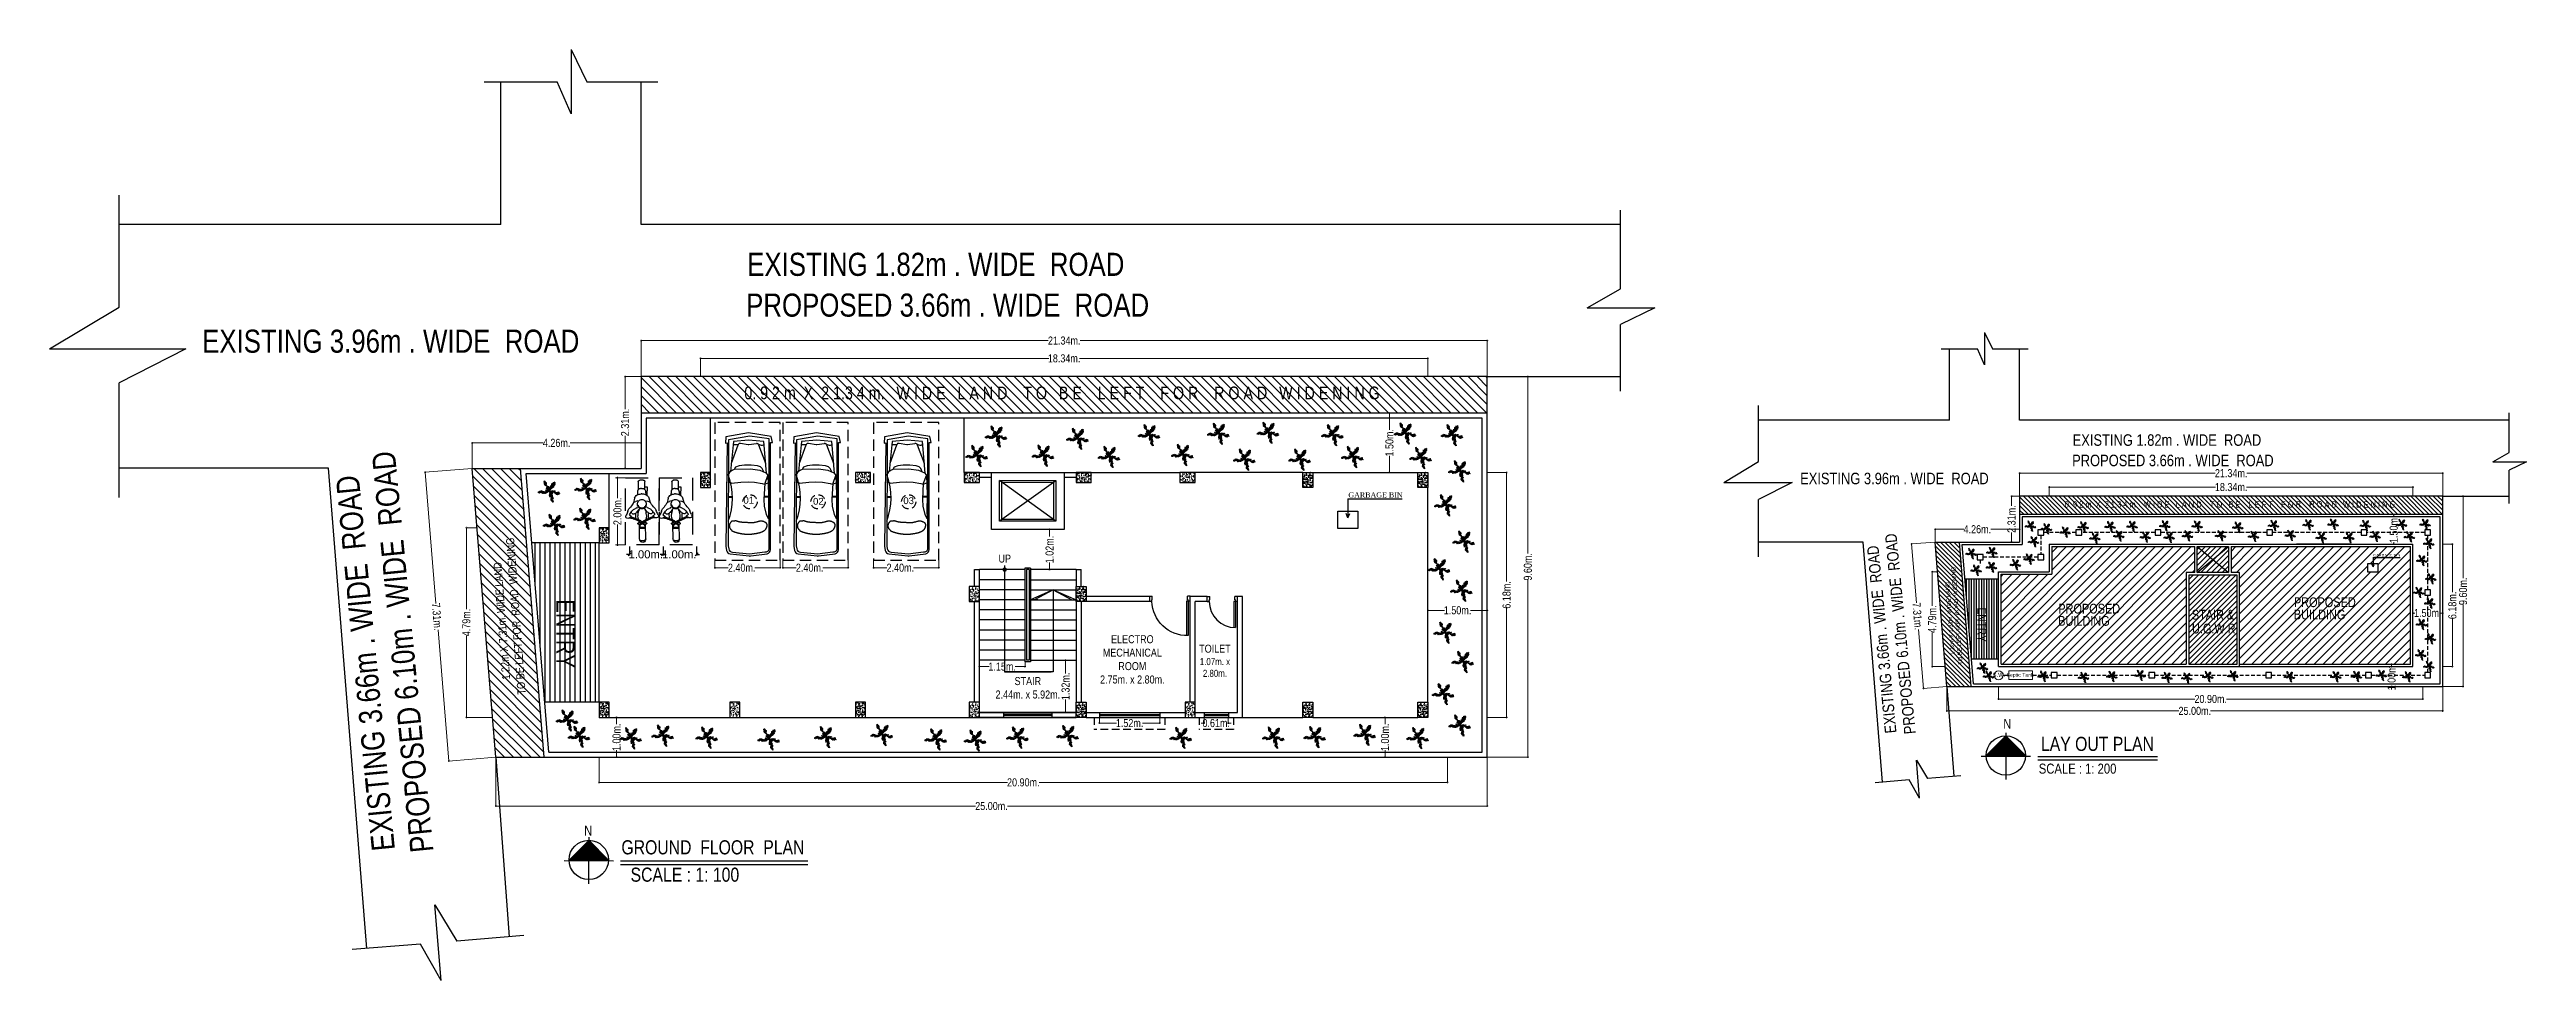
# Model space of a CAD drawing. Header units: inches. Extents: x -3410734 to 406749, y -209950 to -6742.
# Drawn here: x -3410734 to -3408275, y -80013 to -79088 of the extents above; entities that cross this region are included whole.
import ezdxf
from ezdxf.enums import TextEntityAlignment as Align

# ---------------------------------------------------------------- set-up
doc = ezdxf.new("R2010")
doc.units = ezdxf.units.IN
doc.header["$LTSCALE"] = 30
doc.header["$MEASUREMENT"] = 0
doc.header["$PDMODE"] = 3
for name, pattern in [('HIDDEN', [0.375, 0.25, -0.125]), ('HIDDEN2', [0.1875, 0.125, -0.0625]), ('PHANTOM2', [1.25, 0.625, -0.125, 0.125, -0.125, 0.125, -0.125])]:
    doc.linetypes.add(name, pattern=pattern)
doc.layers.get('0').update_dxf_attribs({"color": 230, "lineweight": 30})
doc.layers.get('Defpoints').update_dxf_attribs({"lineweight": 30})
for name, color, linetype, lineweight in [('A-GLASS', 140, 'Continuous', 30), ('CAR', 190, 'Continuous', 30), ('column', 1, 'Continuous', 30), ('DIM', 136, 'Continuous', 30), ('DOOR', 30, 'Continuous', 30), ('hash', 251, 'Continuous', 30), ('HATCH', 8, 'Continuous', 30), ('ILLUSTR-CAR', 53, 'Continuous', 30), ('LINE', 243, 'Continuous', 30), ('railing', 220, 'HIDDEN', 30), ('SEC-LINE', 4, 'PHANTOM2', 30), ('stair', 230, 'Continuous', 30), ('TEXT', 7, 'Continuous', 30), ('TREE', 3, 'Continuous', 30), ('WALL', 7, 'Continuous', 30), ('WALL1', 90, 'Continuous', 30), ('WINDOW', 5, 'Continuous', 30)]:
    doc.layers.add(name, color=color, linetype=linetype, lineweight=lineweight)
doc.styles.get("Standard").update_dxf_attribs({"font": 'arial.ttf'})
doc.styles.add('style H', font='arial.ttf', dxfattribs={"width": 0.8, "height": 8})
doc.styles.add('styleM', font='arial.ttf', dxfattribs={"width": 0.8, "height": 8})
doc.styles.add('styleSH', font='arial.ttf', dxfattribs={"width": 0.8})
doc.styles.add('text', font='times.ttf', dxfattribs={"height": 12})
doc.dimstyles.new('Copy(3) of DIT-3', dxfattribs={"dimtxt": 8, "dimasz": 3, "dimexe": 0.18, "dimexo": 0.0625, "dimgap": 0.09, "dimtad": 0, "dimtoh": 1, "dimlfac": 0.0254, "dimzin": 0, "dimdsep": 46, "dimtxsty": 'style H', "dimblk": 'DOTSMALL', "dimcen": 3, "dimclrd": 36, "dimclre": 32, "dimclrt": 26, "dimadec": 0, "dimazin": 0, "dimtfac": 1, "dimtix": 1, "dimtofl": 0, "dimtmove": 0, "dimatfit": 3, "dimldrblk": 'DOTSMALL', "dimfxl": 0.18, "dimtolj": 1, "dimtzin": 0, "dimlwd": 15, "dimlwe": 15, "dimarcsym": 0})
doc.dimstyles.new('Copy(4) of DIT-3', dxfattribs={"dimtxt": 8, "dimasz": 3, "dimexe": 0.18, "dimexo": 0.0625, "dimgap": 0.09, "dimtad": 0, "dimtoh": 1, "dimlfac": 0.0254, "dimzin": 0, "dimdsep": 46, "dimtxsty": 'style H', "dimblk": 'DOTSMALL', "dimcen": 3, "dimclrd": 36, "dimclre": 32, "dimclrt": 26, "dimadec": 0, "dimazin": 0, "dimtfac": 1, "dimtix": 1, "dimtofl": 0, "dimtmove": 0, "dimatfit": 3, "dimldrblk": 'DOTSMALL', "dimfxl": 1, "dimtolj": 1, "dimtzin": 0, "dimlwd": 15, "dimlwe": 15, "dimarcsym": 0})
doc.dimstyles.new('DIT-3', dxfattribs={"dimtxt": 8, "dimasz": 3, "dimexe": 0.18, "dimexo": 0.0625, "dimgap": 0.09, "dimtad": 0, "dimtoh": 1, "dimlfac": 0.0254, "dimzin": 0, "dimdsep": 46, "dimtxsty": 'style H', "dimblk": 'DOTSMALL', "dimcen": 3, "dimclrd": 36, "dimclre": 32, "dimclrt": 26, "dimadec": 0, "dimazin": 0, "dimtfac": 1, "dimtix": 1, "dimtofl": 0, "dimtmove": 0, "dimatfit": 3, "dimldrblk": 'DOTSMALL', "dimfxl": 1, "dimtolj": 1, "dimtzin": 0, "dimlwd": 15, "dimlwe": 15, "dimarcsym": 0})
doc.dimstyles.new('DIT-5', dxfattribs={"dimtxt": 8, "dimasz": 3, "dimexe": 2, "dimexo": 0.0625, "dimgap": 0, "dimtad": 0, "dimlfac": 0.0254, "dimzin": 0, "dimdsep": 46, "dimtxsty": 'styleM', "dimblk": 'DOTSMALL', "dimcen": 3, "dimdle": 1, "dimclrd": 36, "dimclre": 32, "dimclrt": 107, "dimadec": 0, "dimazin": 0, "dimtfac": 1, "dimtix": 1, "dimtofl": 0, "dimtmove": 0, "dimatfit": 3, "dimldrblk": 'DOTSMALL', "dimfxl": 1, "dimtolj": 1, "dimtzin": 0, "dimlwd": 9, "dimlwe": 9, "dimarcsym": 0})
doc.dimstyles.get("Standard").update_dxf_attribs({"dimtxt": 10, "dimasz": 3, "dimexe": 1, "dimexo": 1, "dimgap": 0.5, "dimtad": 0, "dimtoh": 1, "dimdec": 0, "dimrnd": 0.125, "dimzin": 0, "dimdsep": 46, "dimlunit": 3, "dimtxsty": 'Standard', "dimblk": 'OBLIQUE', "dimcen": 0, "dimclrd": 117, "dimclre": 105, "dimclrt": 7, "dimadec": 0, "dimazin": 0, "dimtfac": 1, "dimtdec": 0, "dimtofl": 0, "dimtmove": 0, "dimatfit": 3, "dimfxl": 1, "dimtolj": 1, "dimtzin": 0, "dimarcsym": 0})
pattern_1 = [(135, (-3561300.4677, -46250.023), (-4.41941738, -4.41941738), [])]
pattern_2 = [(135, (-3484355.047, -62950.4176), (-2.20970869, -2.20970869), [])]
pattern_3 = [(45, (-3620936.9513, 0), (-2.65165043, 2.65165043), [])]
pattern_4 = [(45, (-3490176.31969, -78923.44304), (-0.08838834765, 0.08838834765), [])]

msp = doc.modelspace()

# ---------------------------------------------------------------- texts
at = {"layer": 'TEXT', "width": 0.8}
for s, height, p in [('EXISTING 1.82m . WIDE  ROAD', 22.93145, (-3409854.09, -79301.752)), ('PROPOSED 3.66m . WIDE  ROAD', 22.93145, (-3409842.286, -79342.25)), ('EXISTING 3.96m . WIDE  ROAD', 22.93145, (-3410395.197, -79378.087)), ('0. 9 2 m  X  2 1.3 4 m.   W I D E   L A N D    T O   B E    L E F T    F O R    R O A D   W I D E N I N G', 12.668392, (-3409728.777, -79429.479)), ('EXISTING 1.82m . WIDE  ROAD', 11.46573, (-3408631.858, -79476.282)), ('PROPOSED 3.66m . WIDE  ROAD', 11.46573, (-3408625.956, -79496.531)), ('EXISTING 3.96m . WIDE  ROAD', 11.46573, (-3408902.412, -79514.45)), ('0. 9 2 m  X  2 1.3 4 m.   W I D E   L A N D    T O   B E    L E F T    F O R    R O A D   W I D E N I N G', 6.334196, (-3408569.202, -79540.146)), ('LAY OUT PLAN', 14, (-3408700.851, -79778.031)), ('GROUND  FLOOR  PLAN', 14, (-3410075.337, -79880.762)), ('SCALE : 1: 100', 14, (-3410103.163, -79907.923))]:
    msp.add_text(s, height=height, dxfattribs=at).set_placement(p, align=Align.MIDDLE_CENTER)
for s, height, rotation, p in [('PROPOSED 6.10m . WIDE  ROAD', 22.93145, 95.526473, (-3410383.391, -79686.698)), ('EXISTING 3.66m . WIDE  ROAD', 22.93145, 95.526473, (-3410420.414, -79697.882)), ('PROPOSED 6.10m . WIDE  ROAD', 11.46573, 95.526473, (-3408896.509, -79668.755)), (' TO BE LEFT FOR  ROAD  WIDENING', 8.10777, 94.25544, (-3410270.909, -79652.441)), ('EXISTING 3.66m . WIDE  ROAD', 11.46573, 95.526473, (-3408915.02, -79674.347)), ('1.22m X 7.31m. WIDE LAND ', 8.10777, 94.25544, (-3410285.052, -79654.706)), (' TO BE LEFT FOR  ROAD  WIDENING', 4.05389, 94.25544, (-3408840.267, -79651.626)), ('1.22m X 7.31m. WIDE LAND ', 4.05389, 94.25544, (-3408847.339, -79652.759))]:
    msp.add_text(s, height=height, rotation=rotation, dxfattribs=at).set_placement(p, align=Align.MIDDLE_CENTER)
at = {"layer": 'TEXT', "color": 204, "ltscale": 0.15}
for s, p in [('01', (-3410045.022, -79539.44)), ('02', (-3409975.93, -79540.525)), ('03', (-3409886.301, -79539.905))]:
    msp.add_text(s, height=6.7854, dxfattribs=at).set_placement(p)
at = {"layer": 'TEXT', "style": 'text'}
for height, p in [(5.184, (-3409444.501, -79533.354)), (2.592, (-3408427.063, -79592.083))]:
    msp.add_text('GARBAGE BIN', height=height, dxfattribs=at).set_placement(p)
at = {"layer": 'TEXT', "width": 0.8}
for s, height, p in [('PROPOSED ', 9.6899, (-3408739.718, -79648.579)), (' STAIR & ', 9.6899, (-3408610.209, -79654.561)), (' BUILDING', 9.6899, (-3408508.874, -79654.381)), ('PROPOSED ', 9.6899, (-3408505.778, -79642.217)), (' BUILDING', 9.6899, (-3408742.814, -79660.742)), (' U.G.W.R', 9.6899, (-3408610.006, -79668.351)), ('N', 9.8, (-3408794.332, -79762.992))]:
    msp.add_text(s, height=height, dxfattribs=at).set_placement(p)
at = {"layer": 'TEXT', "lineweight": 20, "style": 'styleM', "width": 0.8}
for s, height, p in [('S.W.', 4.27, (-3408798.619, -79709.51)), ('Septic Tank', 3.66, (-3408777.668, -79709.498))]:
    msp.add_text(s, height=height, dxfattribs=at).set_placement(p, align=Align.MIDDLE_CENTER)
at = {"layer": 'TEXT', "style": 'styleM', "width": 0.8}
msp.add_text('SCALE : 1: 200', height=10, dxfattribs=at).set_placement((-3408720.567, -79802.618), align=Align.MIDDLE_CENTER)
at = {"layer": 'TEXT', "width": 0.8}
msp.add_text('N', height=9.8, rotation=179.516325, dxfattribs=at).set_placement((-3410195.167, -79859.411))
at = {"layer": 'TEXT', "char_height": 8}
for s, insert, width, attachment_point, style in [('UP', (-3409785.607, -79590.001), 101.78789, 2, 'styleSH'), ('ELECTRO \\PMECHANICAL \\PROOM\\P2.75m. x 2.80m.', (-3409658.96, -79718.206), 105.00847, 8, 'styleM'), ('TOILET\\P{\\H0.875x;1.07m. x \\P2.80m.}', (-3409576.957, -79711.571), 97.50847, 8, 'styleM'), ('STAIR\\P2.44m. x 5.92m.', (-3409762.697, -79711.654), 101.78789, 2, 'styleSH')]:
    msp.add_mtext(s, dxfattribs=dict(at, insert=insert, width=width, attachment_point=attachment_point, style=style))
at = {"layer": 'TEXT', "attachment_point": 8, "rotation": 270, "style": 'styleSH'}
for insert, char_height, width in [((-3410230.725, -79668.559), 18, 491.37154), ((-3408820.175, -79659.685), 9, 245.68577)]:
    msp.add_mtext('ENTRY', dxfattribs=dict(at, insert=insert, char_height=char_height, width=width))

# ---------------------------------------------------------------- blocks, each defined once
blk = doc.blocks.new('_DotSmall')
at = {"layer": 'DIM', "color": 0, "const_width": 0.5}
blk.add_lwpolyline([(-0.0625, 0, 1), (0.0625, 0, 1)], format="xyb", close=True, dxfattribs=at)
blk = doc.blocks.new('*D120')
at = {"layer": 'Defpoints', "color": 0, "lineweight": 9}
for p in [(-3410290.9, -79791.2), (-3409306.6, -79791.2), (-3409306.6, -79839.8)]:
    blk.add_point(p, dxfattribs=at)
at = {"layer": 'WALL', "color": 32, "lineweight": 15}
for p, q in [((-3410290.9, -79791.3), (-3410290.9, -79840)), ((-3409306.6, -79791.3), (-3409306.6, -79840))]:
    blk.add_line(p, q, dxfattribs=at)
at = {"layer": 'WALL', "color": 36, "lineweight": 15}
for p, q in [((-3410290.9, -79839.8), (-3409814.5, -79839.8)), ((-3409306.6, -79839.8), (-3409783, -79839.8))]:
    blk.add_line(p, q, dxfattribs=at)
at = {"layer": 'WALL', "color": 36, "lineweight": 15, "xscale": 3, "yscale": 3, "zscale": 3, "rotation": 180}
blk.add_blockref('_DotSmall', (-3410290.9, -79839.8), dxfattribs=at)
at = {"layer": 'WALL', "color": 36, "lineweight": 15, "xscale": 3, "yscale": 3, "zscale": 3}
blk.add_blockref('_DotSmall', (-3409306.6, -79839.8), dxfattribs=at)
at = {"layer": 'WALL', "color": 26, "insert": (-3409798.8, -79839.8), "char_height": 8, "attachment_point": 5, "style": 'style H'}
blk.add_mtext('\\A1;25.00m.', dxfattribs=at)
blk = doc.blocks.new('*D121')
at = {"layer": 'Defpoints', "color": 0, "lineweight": 9}
for p in [(-3409306.6, -79413.2), (-3409306.6, -79791.2), (-3409266.3, -79791.2)]:
    blk.add_point(p, dxfattribs=at)
at = {"layer": 'WALL', "color": 32, "lineweight": 15}
for p, q in [((-3409306.6, -79413.2), (-3409266.1, -79413.2)), ((-3409306.6, -79791.2), (-3409266.1, -79791.2))]:
    blk.add_line(p, q, dxfattribs=at)
at = {"layer": 'WALL', "color": 36, "lineweight": 15}
for p, q in [((-3409266.3, -79413.2), (-3409266.3, -79589.1)), ((-3409266.3, -79791.2), (-3409266.3, -79615.4))]:
    blk.add_line(p, q, dxfattribs=at)
at = {"layer": 'WALL', "color": 36, "lineweight": 15, "xscale": 3, "yscale": 3, "zscale": 3}
for p, rotation in [((-3409266.3, -79413.2), 90), ((-3409266.3, -79791.2), 270)]:
    blk.add_blockref('_DotSmall', p, dxfattribs=dict(at, rotation=rotation))
at = {"layer": 'WALL', "color": 26, "insert": (-3409266.3, -79602.2), "char_height": 8, "attachment_point": 5, "rotation": 90, "style": 'style H'}
blk.add_mtext('\\A1;9.60m.', dxfattribs=at)
blk = doc.blocks.new('*D122')
at = {"layer": 'Defpoints', "color": 0, "lineweight": 9}
for p in [(-3409306.6, -79377.5), (-3410146.6, -79413.2), (-3409306.6, -79413.2)]:
    blk.add_point(p, dxfattribs=at)
at = {"layer": 'WALL', "color": 32, "lineweight": 15}
for p, q in [((-3410146.6, -79413.2), (-3410146.6, -79377.3)), ((-3409306.6, -79413.2), (-3409306.6, -79377.3))]:
    blk.add_line(p, q, dxfattribs=at)
at = {"layer": 'WALL', "color": 36, "lineweight": 15}
for p, q in [((-3410146.6, -79377.5), (-3409742.4, -79377.5)), ((-3409306.6, -79377.5), (-3409710.9, -79377.5))]:
    blk.add_line(p, q, dxfattribs=at)
at = {"layer": 'WALL', "color": 36, "lineweight": 15, "xscale": 3, "yscale": 3, "zscale": 3, "rotation": 180}
blk.add_blockref('_DotSmall', (-3410146.6, -79377.5), dxfattribs=at)
at = {"layer": 'WALL', "color": 36, "lineweight": 15, "xscale": 3, "yscale": 3, "zscale": 3}
blk.add_blockref('_DotSmall', (-3409306.6, -79377.5), dxfattribs=at)
at = {"layer": 'WALL', "color": 26, "insert": (-3409726.6, -79377.5), "char_height": 8, "attachment_point": 5, "style": 'style H'}
blk.add_mtext('\\A1;21.34m.', dxfattribs=at)
blk = doc.blocks.new('*D123')
at = {"layer": 'Defpoints', "color": 0, "lineweight": 9}
for p in [(-3410314.4, -79504.4), (-3410290.9, -79791.2), (-3410337.5, -79795.1)]:
    blk.add_point(p, dxfattribs=at)
at = {"layer": 'WALL', "color": 32, "lineweight": 15}
for p, q in [((-3410314.4, -79504.4), (-3410361.2, -79508.2)), ((-3410290.9, -79791.3), (-3410337.7, -79795.1))]:
    blk.add_line(p, q, dxfattribs=at)
at = {"layer": 'WALL', "color": 36, "lineweight": 15}
for p, q in [((-3410361, -79508.2), (-3410350.4, -79638.5)), ((-3410337.5, -79795.1), (-3410348.2, -79664.7))]:
    blk.add_line(p, q, dxfattribs=at)
at = {"layer": 'WALL', "color": 36, "lineweight": 15, "xscale": 3, "yscale": 3, "zscale": 3}
for p, rotation in [((-3410361, -79508.2), 94.6832487299576), ((-3410337.5, -79795.1), 274.6832487299576)]:
    blk.add_blockref('_DotSmall', p, dxfattribs=dict(at, rotation=rotation))
at = {"layer": 'WALL', "color": 26, "insert": (-3410349.3, -79651.6), "char_height": 8, "attachment_point": 5, "rotation": 274.6832, "style": 'style H'}
blk.add_mtext('\\A1;7.31m.', dxfattribs=at)
blk = doc.blocks.new('*D124')
at = {"layer": 'Defpoints', "color": 0, "lineweight": 9}
for p in [(-3410314.4, -79479.1), (-3410314.4, -79504.4), (-3410146.6, -79504.4)]:
    blk.add_point(p, dxfattribs=at)
at = {"layer": 'WALL', "color": 32, "lineweight": 15}
for p, q in [((-3410314.4, -79504.3), (-3410314.4, -79478.9)), ((-3410146.6, -79504.3), (-3410146.6, -79478.9))]:
    blk.add_line(p, q, dxfattribs=at)
at = {"layer": 'WALL', "color": 36, "lineweight": 15}
for p, q in [((-3410314.4, -79479.1), (-3410243.8, -79479.1)), ((-3410146.6, -79479.1), (-3410217.2, -79479.1))]:
    blk.add_line(p, q, dxfattribs=at)
at = {"layer": 'WALL', "color": 36, "lineweight": 15, "xscale": 3, "yscale": 3, "zscale": 3, "rotation": 180}
blk.add_blockref('_DotSmall', (-3410314.4, -79479.1), dxfattribs=at)
at = {"layer": 'WALL', "color": 36, "lineweight": 15, "xscale": 3, "yscale": 3, "zscale": 3}
blk.add_blockref('_DotSmall', (-3410146.6, -79479.1), dxfattribs=at)
at = {"layer": 'WALL', "color": 26, "insert": (-3410230.5, -79479.1), "char_height": 8, "attachment_point": 5, "style": 'style H'}
blk.add_mtext('\\A1;4.26m.', dxfattribs=at)
blk = doc.blocks.new('*D82')
at = {"layer": 'Defpoints', "color": 0, "lineweight": 9}
for p in [(-3409365.6, -79638.8), (-3409306.6, -79632.4), (-3409306.6, -79645.4)]:
    blk.add_point(p, dxfattribs=at)
at = {"layer": 'WALL', "color": 32, "lineweight": 15}
for p, q in [((-3409365.6, -79638.8), (-3409365.6, -79645.6)), ((-3409306.6, -79632.5), (-3409306.6, -79645.6))]:
    blk.add_line(p, q, dxfattribs=at)
at = {"layer": 'WALL', "color": 36, "lineweight": 15}
for p, q in [((-3409365.6, -79645.4), (-3409349, -79645.4)), ((-3409306.6, -79645.4), (-3409323.3, -79645.4))]:
    blk.add_line(p, q, dxfattribs=at)
at = {"layer": 'WALL', "color": 36, "lineweight": 15, "xscale": 3, "yscale": 3, "zscale": 3, "rotation": 180}
blk.add_blockref('_DotSmall', (-3409365.6, -79645.4), dxfattribs=at)
at = {"layer": 'WALL', "color": 36, "lineweight": 15, "xscale": 3, "yscale": 3, "zscale": 3}
blk.add_blockref('_DotSmall', (-3409306.6, -79645.4), dxfattribs=at)
at = {"layer": 'WALL', "color": 26, "insert": (-3409336.1, -79645.4), "char_height": 8, "attachment_point": 5, "style": 'style H'}
blk.add_mtext('\\A1;1.50m.', dxfattribs=at)
blk = doc.blocks.new('*D83')
at = {"layer": 'Defpoints', "color": 0, "lineweight": 9}
for p in [(-3409386.6, -79449.5), (-3409405.8, -79508.5), (-3409403.7, -79508.5)]:
    blk.add_point(p, dxfattribs=at)
at = {"layer": 'WALL', "color": 32, "lineweight": 15}
for p, q in [((-3409386.7, -79449.5), (-3409403.9, -79449.5)), ((-3409405.7, -79508.5), (-3409403.6, -79508.5))]:
    blk.add_line(p, q, dxfattribs=at)
at = {"layer": 'WALL', "color": 36, "lineweight": 15}
for p, q in [((-3409403.7, -79449.5), (-3409403.7, -79466.1)), ((-3409403.7, -79508.5), (-3409403.7, -79491.9))]:
    blk.add_line(p, q, dxfattribs=at)
at = {"layer": 'WALL', "color": 36, "lineweight": 15, "xscale": 3, "yscale": 3, "zscale": 3}
for p, rotation in [((-3409403.7, -79449.5), 90), ((-3409403.7, -79508.5), 270)]:
    blk.add_blockref('_DotSmall', p, dxfattribs=dict(at, rotation=rotation))
at = {"layer": 'WALL', "color": 26, "insert": (-3409403.7, -79479), "char_height": 8, "attachment_point": 5, "rotation": 90, "style": 'style H'}
blk.add_mtext('\\A1;1.50m.', dxfattribs=at)
blk = doc.blocks.new('*D84')
at = {"layer": 'Defpoints', "color": 0, "lineweight": 9}
for p in [(-3410178.6, -79751.7), (-3410179.3, -79791.2), (-3410171, -79791.2)]:
    blk.add_point(p, dxfattribs=at)
at = {"layer": 'WALL', "color": 32, "lineweight": 15}
for p, q in [((-3410178.5, -79751.7), (-3410170.9, -79751.7)), ((-3410179.3, -79791.2), (-3410170.9, -79791.2))]:
    blk.add_line(p, q, dxfattribs=at)
at = {"layer": 'WALL', "color": 36, "lineweight": 15}
for p, q in [((-3410171, -79751.7), (-3410171, -79758.6)), ((-3410171, -79791.2), (-3410171, -79784.4))]:
    blk.add_line(p, q, dxfattribs=at)
at = {"layer": 'WALL', "color": 36, "lineweight": 15, "xscale": 3, "yscale": 3, "zscale": 3}
for p, rotation in [((-3410171, -79751.7), 90), ((-3410171, -79791.2), 270)]:
    blk.add_blockref('_DotSmall', p, dxfattribs=dict(at, rotation=rotation))
at = {"layer": 'WALL', "color": 26, "insert": (-3410171, -79771.5), "char_height": 8, "attachment_point": 5, "rotation": 90, "style": 'style H'}
blk.add_mtext('\\A1;1.00m.', dxfattribs=at)
blk = doc.blocks.new('*D85')
at = {"layer": 'Defpoints', "color": 0, "lineweight": 9}
for p in [(-3409382.5, -79751.7), (-3409408.1, -79791.2), (-3409381, -79791.2)]:
    blk.add_point(p, dxfattribs=at)
at = {"layer": 'WALL', "color": 32, "lineweight": 15}
for p, q in [((-3409382.6, -79751.7), (-3409408.2, -79751.7)), ((-3409381.1, -79791.2), (-3409408.2, -79791.2))]:
    blk.add_line(p, q, dxfattribs=at)
at = {"layer": 'WALL', "color": 36, "lineweight": 15}
for p, q in [((-3409408.1, -79751.7), (-3409408.1, -79758.6)), ((-3409408.1, -79791.2), (-3409408.1, -79784.4))]:
    blk.add_line(p, q, dxfattribs=at)
at = {"layer": 'WALL', "color": 36, "lineweight": 15, "xscale": 3, "yscale": 3, "zscale": 3}
for p, rotation in [((-3409408.1, -79751.7), 90), ((-3409408.1, -79791.2), 270)]:
    blk.add_blockref('_DotSmall', p, dxfattribs=dict(at, rotation=rotation))
at = {"layer": 'WALL', "color": 26, "insert": (-3409408.1, -79771.5), "char_height": 8, "attachment_point": 5, "rotation": 90, "style": 'style H'}
blk.add_mtext('\\A1;1.00m.', dxfattribs=at)
blk = doc.blocks.new('*D108')
at = {"layer": 'Defpoints', "color": 0, "lineweight": 9}
for p in [(-3409810.8, -79695), (-3409810.8, -79701.3), (-3409765.5, -79696.5)]:
    blk.add_point(p, dxfattribs=at)
at = {"layer": 'WALL', "color": 32, "lineweight": 15}
for p, q in [((-3409810.8, -79695.1), (-3409810.8, -79701.5)), ((-3409765.5, -79696.6), (-3409765.5, -79701.5))]:
    blk.add_line(p, q, dxfattribs=at)
at = {"layer": 'WALL', "color": 36, "lineweight": 15}
for p, q in [((-3409810.8, -79701.3), (-3409801, -79701.3)), ((-3409765.5, -79701.3), (-3409775.3, -79701.3))]:
    blk.add_line(p, q, dxfattribs=at)
at = {"layer": 'WALL', "color": 36, "lineweight": 15, "xscale": 3, "yscale": 3, "zscale": 3, "rotation": 180}
blk.add_blockref('_DotSmall', (-3409810.8, -79701.3), dxfattribs=at)
at = {"layer": 'WALL', "color": 36, "lineweight": 15, "xscale": 3, "yscale": 3, "zscale": 3}
blk.add_blockref('_DotSmall', (-3409765.5, -79701.3), dxfattribs=at)
at = {"layer": 'WALL', "color": 26, "insert": (-3409788.2, -79701.3), "char_height": 8, "attachment_point": 5, "style": 'style H'}
blk.add_mtext('\\A1;1.15m.', dxfattribs=at)
blk = doc.blocks.new('*D15')
at = {"layer": 'Defpoints', "color": 0, "lineweight": 9}
for p in [(-3409725.2, -79695), (-3409714.8, -79695), (-3409719, -79746.7)]:
    blk.add_point(p, dxfattribs=at)
at = {"layer": 'WALL', "color": 32, "lineweight": 15}
for p, q in [((-3409714.9, -79695), (-3409725.4, -79695)), ((-3409719.1, -79746.7), (-3409725.4, -79746.7))]:
    blk.add_line(p, q, dxfattribs=at)
at = {"layer": 'WALL', "color": 36, "lineweight": 15}
for p, q in [((-3409725.2, -79695), (-3409725.2, -79708)), ((-3409725.2, -79746.7), (-3409725.2, -79733.8))]:
    blk.add_line(p, q, dxfattribs=at)
at = {"layer": 'WALL', "color": 36, "lineweight": 15, "xscale": 3, "yscale": 3, "zscale": 3}
for p, rotation in [((-3409725.2, -79695), 90), ((-3409725.2, -79746.7), 270)]:
    blk.add_blockref('_DotSmall', p, dxfattribs=dict(at, rotation=rotation))
at = {"layer": 'WALL', "color": 26, "insert": (-3409725.2, -79720.9), "char_height": 8, "attachment_point": 5, "rotation": 90, "style": 'style H'}
blk.add_mtext('\\A1;1.32m.', dxfattribs=at)
blk = doc.blocks.new('A$C71373806')
at = {"layer": 'DOOR'}
for p, q in [((2, 5), (2, 31)), ((3.5, 5), (3.5, 31)), ((0, 5), (0, 0)), ((0, 5), (2, 5)), ((0, 0), (2.5, 0)), ((2, 5), (2, 3.5)), ((2, 5), (3.5, 5)), ((2, 3.5), (2.5, 3.5)), ((2.5, 3.5), (2.5, 0)), ((27.5, 3.5), (27.5, 0)), ((28, 3.5), (27.5, 3.5)), ((30, 0), (27.5, 0)), ((28, 5), (28, 3.5)), ((30, 5), (28, 5)), ((30, 5), (30, 0))]:
    blk.add_line(p, q, dxfattribs=at)
blk.add_arc((2, 5), 26, 0, 90, dxfattribs=at)
blk = doc.blocks.new('d40')
at = {"layer": 'DOOR'}
for p, q in [((-4869.1, 6684.7), (-4874.1, 6684.7)), ((-4874.1, 6684.7), (-4874.1, 6682.2)), ((-4870.6, 6682.2), (-4874.1, 6682.2)), ((-4869.1, 6682.7), (-4870.6, 6682.7)), ((-4870.6, 6682.7), (-4870.6, 6682.2)), ((-4869.1, 6684.7), (-4869.1, 6682.7)), ((-4874.1, 6644.7), (-4874.1, 6647.2)), ((-4870.6, 6647.2), (-4874.1, 6647.2)), ((-4869.1, 6644.7), (-4874.1, 6644.7)), ((-4870.6, 6646.7), (-4870.6, 6647.2)), ((-4869.1, 6646.7), (-4870.6, 6646.7)), ((-4869.1, 6648.2), (-4835.1, 6648.2)), ((-4869.1, 6646.7), (-4869.1, 6648.2)), ((-4869.1, 6646.7), (-4835.1, 6646.7)), ((-4869.1, 6644.7), (-4869.1, 6646.7))]:
    blk.add_line(p, q, dxfattribs=at)
blk.add_arc((-4870.6, 6647.2), 35.6, 359.2366, 87.4843, dxfattribs=at)
at = {"layer": 'WALL'}
blk.add_line((-4869.1, 6684.7), (-4874.1, 6684.7), dxfattribs=at)
blk = doc.blocks.new('*D109')
at = {"layer": 'Defpoints', "color": 0, "lineweight": 9}
for p in [(-3409691.7, -79751.7), (-3409691.7, -79757.4), (-3409631.7, -79751.7)]:
    blk.add_point(p, dxfattribs=at)
at = {"layer": 'WALL', "color": 32, "lineweight": 15}
for p, q in [((-3409691.7, -79751.8), (-3409691.7, -79757.6)), ((-3409631.7, -79751.8), (-3409631.7, -79757.6))]:
    blk.add_line(p, q, dxfattribs=at)
at = {"layer": 'WALL', "color": 36, "lineweight": 15}
for p, q in [((-3409691.7, -79757.4), (-3409674.6, -79757.4)), ((-3409631.7, -79757.4), (-3409648.8, -79757.4))]:
    blk.add_line(p, q, dxfattribs=at)
at = {"layer": 'WALL', "color": 36, "lineweight": 15, "xscale": 3, "yscale": 3, "zscale": 3, "rotation": 180}
blk.add_blockref('_DotSmall', (-3409691.7, -79757.4), dxfattribs=at)
at = {"layer": 'WALL', "color": 36, "lineweight": 15, "xscale": 3, "yscale": 3, "zscale": 3}
blk.add_blockref('_DotSmall', (-3409631.7, -79757.4), dxfattribs=at)
at = {"layer": 'WALL', "color": 26, "insert": (-3409661.7, -79757.4), "char_height": 8, "attachment_point": 5, "style": 'style H'}
blk.add_mtext('\\A1;1.52m.', dxfattribs=at)
blk = doc.blocks.new('*D110')
at = {"layer": 'Defpoints', "color": 0, "lineweight": 9}
for p in [(-3409587.7, -79751.7), (-3409587.7, -79757.4), (-3409563.7, -79751.7)]:
    blk.add_point(p, dxfattribs=at)
at = {"layer": 'WALL', "color": 36, "lineweight": 15}
for p, q in [((-3409587.7, -79757.4), (-3409590.7, -79757.4)), ((-3409563.7, -79757.4), (-3409560.7, -79757.4))]:
    blk.add_line(p, q, dxfattribs=at)
at = {"layer": 'WALL', "color": 32, "lineweight": 15}
for p, q in [((-3409587.7, -79751.8), (-3409587.7, -79757.6)), ((-3409563.7, -79751.8), (-3409563.7, -79757.6))]:
    blk.add_line(p, q, dxfattribs=at)
at = {"layer": 'WALL', "color": 36, "lineweight": 15, "xscale": 3, "yscale": 3, "zscale": 3}
blk.add_blockref('_DotSmall', (-3409587.7, -79757.4), dxfattribs=at)
at = {"layer": 'WALL', "color": 36, "lineweight": 15, "xscale": 3, "yscale": 3, "zscale": 3, "rotation": 180}
blk.add_blockref('_DotSmall', (-3409563.7, -79757.4), dxfattribs=at)
at = {"layer": 'WALL', "color": 26, "insert": (-3409575.7, -79757.4), "char_height": 8, "attachment_point": 5, "style": 'style H'}
blk.add_mtext('\\A1;0.61m.', dxfattribs=at)
blk = doc.blocks.new('*D111')
at = {"layer": 'CAR', "color": 32, "lineweight": 15}
for p, q in [((-3410146.7, -79413.2), (-3410162.7, -79413.2)), ((-3410146.7, -79504.4), (-3410162.7, -79504.4))]:
    blk.add_line(p, q, dxfattribs=at)
at = {"layer": 'CAR', "color": 36, "lineweight": 15}
for p, q in [((-3410162.5, -79413.2), (-3410162.5, -79445.6)), ((-3410162.5, -79504.4), (-3410162.5, -79472.1))]:
    blk.add_line(p, q, dxfattribs=at)
at = {"layer": 'Defpoints', "color": 0, "lineweight": 9}
for p in [(-3410146.6, -79413.2), (-3410162.5, -79504.4), (-3410146.6, -79504.4)]:
    blk.add_point(p, dxfattribs=at)
at = {"layer": 'CAR', "color": 36, "lineweight": 15, "xscale": 3, "yscale": 3, "zscale": 3}
for p, rotation in [((-3410162.5, -79413.2), 90), ((-3410162.5, -79504.4), 270)]:
    blk.add_blockref('_DotSmall', p, dxfattribs=dict(at, rotation=rotation))
at = {"layer": 'CAR', "color": 26, "insert": (-3410162.5, -79458.8), "char_height": 8, "attachment_point": 5, "rotation": 90, "style": 'style H'}
blk.add_mtext('\\A1;2.31m.', dxfattribs=at)
blk = doc.blocks.new('*D16')
at = {"layer": 'CAR', "color": 32, "lineweight": 15}
for p, q in [((-3410188.4, -79791.3), (-3410188.4, -79816.4)), ((-3409346.1, -79791.3), (-3409346.1, -79816.4))]:
    blk.add_line(p, q, dxfattribs=at)
at = {"layer": 'CAR', "color": 36, "lineweight": 15}
for p, q in [((-3410188.4, -79816.3), (-3409783, -79816.3)), ((-3409346.1, -79816.3), (-3409751.5, -79816.3))]:
    blk.add_line(p, q, dxfattribs=at)
at = {"layer": 'Defpoints', "color": 0, "lineweight": 9}
for p in [(-3410188.4, -79791.2), (-3409346.1, -79791.2), (-3410188.4, -79816.3)]:
    blk.add_point(p, dxfattribs=at)
at = {"layer": 'CAR', "color": 36, "lineweight": 15, "xscale": 3, "yscale": 3, "zscale": 3, "rotation": 180}
blk.add_blockref('_DotSmall', (-3410188.4, -79816.3), dxfattribs=at)
at = {"layer": 'CAR', "color": 36, "lineweight": 15, "xscale": 3, "yscale": 3, "zscale": 3}
blk.add_blockref('_DotSmall', (-3409346.1, -79816.3), dxfattribs=at)
at = {"layer": 'CAR', "color": 26, "insert": (-3409767.2, -79816.3), "char_height": 8, "attachment_point": 5, "style": 'style H'}
blk.add_mtext('\\A1;20.90m.', dxfattribs=at)
blk = doc.blocks.new('*D17')
at = {"layer": 'CAR', "color": 32, "lineweight": 15}
for p, q in [((-3409306.6, -79508.5), (-3409287.2, -79508.5)), ((-3409306.6, -79751.7), (-3409287.2, -79751.7))]:
    blk.add_line(p, q, dxfattribs=at)
at = {"layer": 'CAR', "color": 36, "lineweight": 15}
for p, q in [((-3409287.4, -79508.5), (-3409287.4, -79616.9)), ((-3409287.4, -79751.7), (-3409287.4, -79643.3))]:
    blk.add_line(p, q, dxfattribs=at)
at = {"layer": 'Defpoints', "color": 0, "lineweight": 9}
for p in [(-3409306.6, -79508.5), (-3409306.6, -79751.7), (-3409287.4, -79751.7)]:
    blk.add_point(p, dxfattribs=at)
at = {"layer": 'CAR', "color": 36, "lineweight": 15, "xscale": 3, "yscale": 3, "zscale": 3}
for p, rotation in [((-3409287.4, -79508.5), 90), ((-3409287.4, -79751.7), 270)]:
    blk.add_blockref('_DotSmall', p, dxfattribs=dict(at, rotation=rotation))
at = {"layer": 'CAR', "color": 26, "insert": (-3409287.4, -79630.1), "char_height": 8, "attachment_point": 5, "rotation": 90, "style": 'style H'}
blk.add_mtext('\\A1;6.18m.', dxfattribs=at)
blk = doc.blocks.new('*D18')
at = {"layer": 'CAR', "color": 32, "lineweight": 15}
for p, q in [((-3410087.7, -79413.2), (-3410087.7, -79395)), ((-3409365.6, -79413.2), (-3409365.6, -79395))]:
    blk.add_line(p, q, dxfattribs=at)
at = {"layer": 'CAR', "color": 36, "lineweight": 15}
for p, q in [((-3410087.7, -79395.2), (-3409742, -79395.2)), ((-3409365.6, -79395.2), (-3409711.3, -79395.2))]:
    blk.add_line(p, q, dxfattribs=at)
at = {"layer": 'Defpoints', "color": 0, "lineweight": 9}
for p in [(-3409365.6, -79395.2), (-3410087.7, -79413.2), (-3409365.6, -79413.2)]:
    blk.add_point(p, dxfattribs=at)
at = {"layer": 'CAR', "color": 36, "lineweight": 15, "xscale": 3, "yscale": 3, "zscale": 3, "rotation": 180}
blk.add_blockref('_DotSmall', (-3410087.7, -79395.2), dxfattribs=at)
at = {"layer": 'CAR', "color": 36, "lineweight": 15, "xscale": 3, "yscale": 3, "zscale": 3}
blk.add_blockref('_DotSmall', (-3409365.6, -79395.2), dxfattribs=at)
at = {"layer": 'CAR', "color": 26, "insert": (-3409726.7, -79395.2), "char_height": 8, "attachment_point": 5, "style": 'style H'}
blk.add_mtext('\\A1;18.34m.', dxfattribs=at)
blk = doc.blocks.new('*D19')
at = {"layer": 'CAR', "color": 32, "lineweight": 15}
for p, q in [((-3410309.6, -79563.3), (-3410320.3, -79563.3)), ((-3410294.2, -79751.7), (-3410320.3, -79751.7))]:
    blk.add_line(p, q, dxfattribs=at)
at = {"layer": 'CAR', "color": 36, "lineweight": 15}
for p, q in [((-3410320.1, -79563.3), (-3410320.1, -79644.2)), ((-3410320.1, -79751.7), (-3410320.1, -79670.8))]:
    blk.add_line(p, q, dxfattribs=at)
at = {"layer": 'Defpoints', "color": 0, "lineweight": 9}
for p in [(-3410320.1, -79563.3), (-3410309.6, -79563.3), (-3410294.1, -79751.7)]:
    blk.add_point(p, dxfattribs=at)
at = {"layer": 'CAR', "color": 36, "lineweight": 15, "xscale": 3, "yscale": 3, "zscale": 3}
for p, rotation in [((-3410320.1, -79563.3), 90), ((-3410320.1, -79751.7), 270)]:
    blk.add_blockref('_DotSmall', p, dxfattribs=dict(at, rotation=rotation))
at = {"layer": 'CAR', "color": 26, "insert": (-3410320.1, -79657.5), "char_height": 8, "attachment_point": 5, "rotation": 90, "style": 'style H'}
blk.add_mtext('\\A1;4.79m.', dxfattribs=at)
blk = doc.blocks.new('*D112')
at = {"layer": 'CAR', "color": 32, "lineweight": 15}
for p, q in [((-3409737.8, -79565), (-3409741.3, -79565)), ((-3409714.9, -79605), (-3409741.3, -79605))]:
    blk.add_line(p, q, dxfattribs=at)
at = {"layer": 'CAR', "color": 36, "lineweight": 15}
for p, q in [((-3409741.1, -79565), (-3409741.1, -79572.1)), ((-3409741.1, -79605), (-3409741.1, -79597.9))]:
    blk.add_line(p, q, dxfattribs=at)
at = {"layer": 'Defpoints', "color": 0, "lineweight": 9}
for p in [(-3409737.8, -79565), (-3409741.1, -79605), (-3409714.8, -79605)]:
    blk.add_point(p, dxfattribs=at)
at = {"layer": 'CAR', "color": 36, "lineweight": 15, "xscale": 3, "yscale": 3, "zscale": 3}
for p, rotation in [((-3409741.1, -79565), 90), ((-3409741.1, -79605), 270)]:
    blk.add_blockref('_DotSmall', p, dxfattribs=dict(at, rotation=rotation))
at = {"layer": 'CAR', "color": 26, "insert": (-3409741.1, -79585), "char_height": 8, "attachment_point": 5, "rotation": 90, "style": 'style H'}
blk.add_mtext('\\A1;1.02m.', dxfattribs=at)
blk = doc.blocks.new('CAR')
at = {"layer": 'CAR'}
for p, q in [((-21.2, 154.8), (-25.3, 114.4)), ((-23.9, 125.3), (-15, 150.4)), ((-0.9, 156.5), (-21.2, 154.8)), ((-11.9, 152.3), (-1.3, 150.9)), ((19.8, 154.8), (-0.9, 156.5)), ((-0.6, 150.9), (9.6, 152.1)), ((12.6, 150.2), (22, 125.5)), ((23.2, 112), (19.8, 154.8)), ((-28.4, 80.4), (-23.1, 80.3)), ((-28.4, 79.6), (-23, 79.5)), ((26, 80.4), (20.2, 80.3)), ((26, 79.6), (20.2, 79.5))]:
    blk.add_line(p, q, dxfattribs=at)
for points in [[(-29.8, 153.1), (-31.5, 13.3), (-30.6, 7.5, 0.325826), (-25.8, 2.8), (0, 0, 0.085094), (1.9, 0), (24.1, 3, 0.359797), (28.8, 8.6), (28.8, 16.3), (28.7, 153.3), (31.6, 153.6), (29.7, 161.4), (-0.9, 166.7), (-31.5, 160.9), (-32, 152.6)], [(-28.2, 157.1), (-28.6, 13.9), (-27.8, 9.8, 0.330275), (-22.8, 5.2), (0.4, 3), (21.2, 5.5, 0.460676), (27.1, 10.4), (27, 16), (26.9, 158.5), (0.9, 161.8)]]:
    blk.add_lwpolyline(points, format="xyb", close=True, dxfattribs=at)
for points in [[(-14.7, 150.9), (-16.7, 150.4), (-18.2, 150.1), (-19.9, 150.4), (-21.2, 151.1), (-21.4, 151.8)], [(12.1, 151.4), (13.6, 150.6), (16.1, 149.6), (18, 149.9), (19.5, 150.4), (20, 151.4)], [(-28.3, 109.1), (-27.3, 111.4), (-25.2, 114.5), (-23, 116.1), (-19.8, 117.2), (1.5, 117.9), (14.2, 116.1), (18.5, 114.1), (22.5, 112.4), (24.8, 109.7), (25.1, 107.1), (25.6, 98.3), (26.1, 80.3), (25.8, 62.3), (25.9, 50), (23.5, 56.1), (20.8, 67.2), (20, 76.3), (21.3, 98.5), (25.1, 108.6)], [(19.5, 113.8), (17.4, 118.4), (15.1, 120.4), (11, 122.1), (2.7, 123), (-6.3, 122.7), (-13.8, 122), (-18.5, 119.9), (-20.5, 117)], [(-24, 98.5), (-28.4, 99.6)], [(-24, 98.5), (-11.2, 100), (-1.7, 100.3), (7.1, 99.7), (17.5, 97.8), (20.5, 96.9), (25.6, 98.7)]]:
    blk.add_lwpolyline(points, dxfattribs=at)
blk.add_lwpolyline([(-5, 45.3), (-5.5, 45.3), (-6.1, 45.3), (-6.6, 45.4), (-7.1, 45.4), (-7.6, 45.4), (-8.1, 45.4), (-8.5, 45.4), (-9, 45.4), (-9.4, 45.4), (-9.9, 45.5), (-10.3, 45.5), (-10.7, 45.5), (-11.2, 45.6), (-11.6, 45.6), (-12, 45.7), (-12.4, 45.8), (-12.8, 45.9), (-13.3, 46), (-13.7, 46.1), (-14.1, 46.2), (-14.5, 46.3), (-14.8, 46.4), (-15.2, 46.5), (-15.6, 46.7), (-15.9, 46.8), (-16.3, 46.9), (-16.6, 47), (-16.9, 47.1), (-17.3, 47.1), (-17.6, 47.2), (-17.9, 47.3), (-18.1, 47.3), (-18.4, 47.3), (-18.6, 47.3), (-18.9, 47.3), (-19.1, 47.3), (-19.4, 47.3), (-19.6, 47.3), (-19.8, 47.2), (-20, 47.2), (-20.3, 47.2), (-20.5, 47.2), (-20.7, 47.2), (-20.9, 47.2), (-21.1, 47.2), (-21.3, 47.2), (-21.5, 47.2), (-21.7, 47.2), (-21.9, 47.2), (-22, 47.2), (-22.1, 47.2), (-22.3, 47.1), (-22.4, 47.1), (-22.5, 47.1), (-22.7, 47.1), (-22.8, 47.1), (-22.9, 47.1), (-23.1, 47), (-23.2, 47), (-23.4, 46.9), (-23.6, 46.9), (-23.7, 46.8), (-23.9, 46.7), (-24.1, 46.6), (-24.3, 46.4), (-24.4, 46.3), (-24.6, 46.1), (-24.8, 45.9), (-25, 45.7), (-25.1, 45.5), (-25.3, 45.3), (-25.5, 45), (-25.6, 44.8), (-25.8, 44.6), (-26, 44.3), (-26.1, 44.1), (-26.2, 43.8), (-26.4, 43.6), (-26.5, 43.3), (-26.6, 43), (-26.7, 42.7), (-26.8, 42.5), (-26.8, 42.2), (-26.9, 41.9), (-26.9, 41.6), (-26.9, 41.3), (-27, 41), (-27, 40.8), (-26.9, 40.5), (-26.9, 40.2), (-26.9, 39.9), (-26.8, 39.6), (-26.7, 39.4), (-26.7, 39.1), (-26.6, 38.8), (-26.5, 38.5), (-26.4, 38.2), (-26.3, 38), (-26.2, 37.7), (-26.1, 37.4), (-26, 37.2), (-25.8, 36.9), (-25.7, 36.7), (-25.5, 36.5), (-25.3, 36.2), (-25.2, 36.1), (-25, 35.9), (-24.8, 35.7), (-24.6, 35.6), (-24.5, 35.4), (-24.3, 35.3), (-24.2, 35.2), (-24.1, 35.1), (-24.1, 35), (-24, 34.9), (-24, 34.8), (-23.9, 34.7), (-23.8, 34.6), (-23.7, 34.4), (-23.6, 34.3), (-23.4, 34.2), (-23.2, 34), (-23, 33.9), (-22.7, 33.7), (-22.4, 33.6), (-22.1, 33.4), (-21.8, 33.3), (-21.5, 33.1), (-21.1, 33), (-20.8, 32.9), (-20.5, 32.8), (-20.1, 32.6), (-19.8, 32.5), (-19.4, 32.4), (-19.1, 32.3), (-18.7, 32.2), (-18.4, 32.1), (-18, 32), (-17.6, 31.9), (-17.3, 31.7), (-16.9, 31.6), (-16.5, 31.5), (-16.1, 31.4), (-15.7, 31.3), (-15.3, 31.2), (-14.9, 31.1), (-14.5, 31), (-14.1, 30.9), (-13.7, 30.8), (-13.3, 30.7), (-12.9, 30.7), (-12.5, 30.6), (-12, 30.5), (-11.6, 30.4), (-11.2, 30.3), (-10.8, 30.3), (-10.4, 30.2), (-10, 30.1), (-9.6, 30.1), (-9.2, 30), (-8.8, 30), (-8.5, 29.9), (-8.2, 29.9), (-7.8, 29.9), (-7.5, 29.8), (-7.2, 29.8), (-6.8, 29.8), (-6.5, 29.7), (-6.2, 29.7), (-5.8, 29.7), (-5.4, 29.7), (-5.1, 29.6), (-4.7, 29.6), (-4.3, 29.6), (-3.9, 29.5), (-3.6, 29.5), (-3.2, 29.5), (-2.9, 29.5), (-2.5, 29.5), (-2.2, 29.4), (-1.8, 29.4), (-1.4, 29.4), (-1.1, 29.4), (-0.7, 29.4), (-0.2, 29.4), (0.2, 29.5), (0.7, 29.5), (1.1, 29.5), (1.6, 29.5), (2.1, 29.6), (2.6, 29.6), (3.1, 29.7), (3.6, 29.7), (4.1, 29.8), (4.6, 29.8), (5.1, 29.9), (5.6, 29.9), (6.1, 30), (6.6, 30.1), (7.1, 30.2), (7.6, 30.2), (8.1, 30.3), (8.6, 30.4), (9.1, 30.5), (9.6, 30.6), (10.1, 30.7), (10.6, 30.8), (11.1, 30.9), (11.6, 31), (12.2, 31.1), (12.7, 31.2), (13.2, 31.3), (13.7, 31.4), (14.2, 31.6), (14.8, 31.7), (15.3, 31.9), (15.8, 32.1), (16.3, 32.3), (16.8, 32.5), (17.3, 32.7), (17.8, 32.9), (18.2, 33.2), (18.7, 33.4), (19.1, 33.6), (19.5, 33.9), (19.9, 34.1), (20.3, 34.3), (20.6, 34.6), (21, 34.9), (21.3, 35.2), (21.6, 35.5), (21.9, 35.8), (22.2, 36.2), (22.4, 36.5), (22.7, 36.9), (22.9, 37.4), (23.1, 37.8), (23.3, 38.2), (23.5, 38.6), (23.6, 39), (23.8, 39.4), (23.9, 39.8), (24, 40.2), (24.1, 40.5), (24.2, 40.9), (24.2, 41.2), (24.3, 41.5), (24.2, 41.8), (24.2, 42.2), (24.1, 42.5), (24, 42.8), (23.9, 43.1), (23.8, 43.4), (23.6, 43.7), (23.4, 44), (23.2, 44.2), (22.9, 44.5), (22.7, 44.7), (22.4, 44.9), (22.1, 45.1), (21.7, 45.3), (21.4, 45.5), (21, 45.7), (20.6, 45.9), (20.3, 46.1), (19.9, 46.2), (19.5, 46.4), (19.1, 46.5), (18.7, 46.6), (18.3, 46.8), (17.9, 46.9), (17.5, 47), (17.1, 47), (16.7, 47.1), (16.4, 47.1), (16, 47.1), (15.7, 47.1), (15.3, 47.1), (14.9, 47.1), (14.5, 47), (14.1, 47), (13.7, 46.9), (13.3, 46.8), (12.8, 46.7), (12.3, 46.5), (11.9, 46.4), (11.4, 46.2), (10.9, 46.1), (10.3, 45.9), (9.8, 45.8), (9.2, 45.6), (8.7, 45.5), (8.1, 45.3), (7.5, 45.2), (6.8, 45.1), (6.2, 45), (5.5, 44.9), (4.9, 44.9), (4.2, 44.8), (3.5, 44.8), (2.8, 44.8), (2.1, 44.8), (1.3, 44.9), (0.6, 44.9), (-0.1, 44.9), (-0.9, 45), (-1.6, 45), (-2.3, 45.1), (-3, 45.1), (-3.7, 45.2), (-4.3, 45.2)], close=True, dxfattribs=at)
for centre, radius, start, end in [((-12.3, 149.4), 2.88, 82.6189, 160.6289), ((-0.9, 153.8), 2.88, 262.6189, 276.5775), ((9.9, 149.2), 2.88, 19.0532, 96.5775), ((-108.9, 78.3), 86.2, 338.8737, 20.6093)]:
    blk.add_arc(centre, radius, start, end, dxfattribs=at)
blk = doc.blocks.new('*D104')
at = {"layer": 'Defpoints', "color": 0, "lineweight": 9}
for p in [(-3410073.3, -79595.4), (-3410008.5, -79595.4), (-3410008.5, -79603.1)]:
    blk.add_point(p, dxfattribs=at)
at = {"layer": 'WALL', "color": 32, "lineweight": 15}
for p, q in [((-3410073.3, -79595.5), (-3410073.3, -79603.3)), ((-3410008.5, -79595.5), (-3410008.5, -79603.3))]:
    blk.add_line(p, q, dxfattribs=at)
at = {"layer": 'WALL', "color": 36, "lineweight": 15}
for p, q in [((-3410073.3, -79603.1), (-3410060.1, -79603.1)), ((-3410008.5, -79603.1), (-3410033.6, -79603.1))]:
    blk.add_line(p, q, dxfattribs=at)
at = {"layer": 'WALL', "color": 36, "lineweight": 15, "xscale": 3, "yscale": 3, "zscale": 3, "rotation": 180}
blk.add_blockref('_DotSmall', (-3410073.3, -79603.1), dxfattribs=at)
at = {"layer": 'WALL', "color": 36, "lineweight": 15, "xscale": 3, "yscale": 3, "zscale": 3}
blk.add_blockref('_DotSmall', (-3410008.5, -79603.1), dxfattribs=at)
at = {"layer": 'WALL', "color": 26, "insert": (-3410046.8, -79603.1), "char_height": 8, "attachment_point": 5, "style": 'style H'}
blk.add_mtext('\\A1;2.40m.', dxfattribs=at)
blk = doc.blocks.new('*D105')
at = {"layer": 'Defpoints', "color": 0, "lineweight": 9}
for p in [(-3410005.8, -79595.4), (-3409941, -79595.4), (-3409941, -79603.1)]:
    blk.add_point(p, dxfattribs=at)
at = {"layer": 'WALL', "color": 32, "lineweight": 15}
for p, q in [((-3410005.8, -79595.5), (-3410005.8, -79603.3)), ((-3409941, -79595.5), (-3409941, -79603.3))]:
    blk.add_line(p, q, dxfattribs=at)
at = {"layer": 'WALL', "color": 36, "lineweight": 15}
for p, q in [((-3410005.8, -79603.1), (-3409992.6, -79603.1)), ((-3409941, -79603.1), (-3409966.1, -79603.1))]:
    blk.add_line(p, q, dxfattribs=at)
at = {"layer": 'WALL', "color": 36, "lineweight": 15, "xscale": 3, "yscale": 3, "zscale": 3, "rotation": 180}
blk.add_blockref('_DotSmall', (-3410005.8, -79603.1), dxfattribs=at)
at = {"layer": 'WALL', "color": 36, "lineweight": 15, "xscale": 3, "yscale": 3, "zscale": 3}
blk.add_blockref('_DotSmall', (-3409941, -79603.1), dxfattribs=at)
at = {"layer": 'WALL', "color": 26, "insert": (-3409979.3, -79603.1), "char_height": 8, "attachment_point": 5, "style": 'style H'}
blk.add_mtext('\\A1;2.40m.', dxfattribs=at)
blk = doc.blocks.new('*D106')
at = {"layer": 'Defpoints', "color": 0, "lineweight": 9}
for p in [(-3409915.8, -79595.4), (-3409851, -79595.4), (-3409851, -79603.1)]:
    blk.add_point(p, dxfattribs=at)
at = {"layer": 'WALL', "color": 32, "lineweight": 15}
for p, q in [((-3409915.8, -79595.5), (-3409915.8, -79603.3)), ((-3409851, -79595.5), (-3409851, -79603.3))]:
    blk.add_line(p, q, dxfattribs=at)
at = {"layer": 'WALL', "color": 36, "lineweight": 15}
for p, q in [((-3409915.8, -79603.1), (-3409902.6, -79603.1)), ((-3409851, -79603.1), (-3409876.1, -79603.1))]:
    blk.add_line(p, q, dxfattribs=at)
at = {"layer": 'WALL', "color": 36, "lineweight": 15, "xscale": 3, "yscale": 3, "zscale": 3, "rotation": 180}
blk.add_blockref('_DotSmall', (-3409915.8, -79603.1), dxfattribs=at)
at = {"layer": 'WALL', "color": 36, "lineweight": 15, "xscale": 3, "yscale": 3, "zscale": 3}
blk.add_blockref('_DotSmall', (-3409851, -79603.1), dxfattribs=at)
at = {"layer": 'WALL', "color": 26, "insert": (-3409889.3, -79603.1), "char_height": 8, "attachment_point": 5, "style": 'style H'}
blk.add_mtext('\\A1;2.40m.', dxfattribs=at)
blk = doc.blocks.new('VEH_028')
at = {"layer": 'ILLUSTR-CAR'}
for p, q in [((-6923.5, 14338.7), (-6923.5, 14343.3)), ((-6921.6, 14345.2), (-6902.9, 14345.2)), ((-6907, 14344.2), (-6908.4, 14344.2)), ((-6908.4, 14344.2), (-6908.4, 14337.7)), ((-6907, 14344.2), (-6907, 14337.7)), ((-6901.9, 14341), (-6900.8, 14341)), ((-6901.9, 14341), (-6900.8, 14341)), ((-6901.3, 14342.3), (-6900.8, 14342.3)), ((-6900.6, 14345.2), (-6898.6, 14345.2)), ((-6899.5, 14343.2), (-6895.9, 14351.1)), ((-6899.4, 14341), (-6899.4, 14341.3)), ((-6899.4, 14341), (-6899.4, 14340.6)), ((-6898.2, 14342.6), (-6894.6, 14350.5)), ((-6897.1, 14345.2), (-6897, 14345.2)), ((-6895.9, 14345.7), (-6895.9, 14347.7)), ((-6894.6, 14349.2), (-6888.9, 14349.2)), ((-6886.9, 14347), (-6886.9, 14345.5)), ((-6885.2, 14345.2), (-6883.7, 14345.2)), ((-6878.2, 14345.6), (-6878.3, 14346.4)), ((-6869, 14350.2), (-6874.9, 14351.8)), ((-6872.6, 14346.2), (-6873.2, 14348.9)), ((-6854.5, 14348.1), (-6865.4, 14347.7)), ((-6863.6, 14341), (-6863.6, 14341.8)), ((-6863.6, 14341), (-6863.6, 14340.1)), ((-6858.2, 14345.2), (-6847.9, 14345.2)), ((-6856.5, 14341), (-6856.5, 14342.2)), ((-6856.5, 14341), (-6856.5, 14339.7)), ((-6854.5, 14345.2), (-6854.5, 14348.1)), ((-6846, 14343.3), (-6846, 14338.7)), ((-6902.9, 14336.7), (-6921.6, 14336.7)), ((-6907, 14337.7), (-6908.4, 14337.7)), ((-6901.3, 14339.6), (-6900.8, 14339.6)), ((-6898.6, 14336.7), (-6900.6, 14336.7)), ((-6899.5, 14338.7), (-6895.9, 14330.8)), ((-6898.2, 14339.3), (-6894.6, 14331.4)), ((-6897, 14336.7), (-6897.1, 14336.7)), ((-6895.9, 14336.2), (-6895.9, 14334.3)), ((-6894.6, 14332.7), (-6888.9, 14332.7)), ((-6886.9, 14334.9), (-6886.9, 14336.4)), ((-6883.7, 14336.7), (-6885.2, 14336.7)), ((-6878.1, 14336.3), (-6878.3, 14335.5)), ((-6869, 14331.7), (-6874.9, 14330.1)), ((-6872.6, 14335.8), (-6873.2, 14333)), ((-6847.9, 14336.7), (-6858.2, 14336.7))]:
    blk.add_line(p, q, dxfattribs=at)
for centre, radius, start, end in [((-6922.4, 14341), 3.73, 98.3902, 261.6098), ((-6921.6, 14343.3), 1.93, 90, 180), ((-6906.8, 14337.6), 6.63, 90.0009, 91.263), ((-6906.8, 14337.6), 6.63, 73.7599, 90.0003), ((-6906.4, 14339.3), 4.92, 54.8831, 73.7592), ((-6905.6, 14340.3), 3.65, 30.4984, 54.8836), ((-6898.7, 14344.4), 4.26, 167.6165, 179.9999), ((-6898.7, 14344.4), 4.26, 180.0001, 192.3835), ((-6900.2, 14344.8), 2.71, 152.0733, 167.6165), ((-6900.2, 14344.1), 2.71, 192.3841, 207.9272), ((-6901.2, 14345.3), 1.63, 128.006, 152.074), ((-6901.2, 14343.6), 1.63, 207.926, 231.994), ((-6904.5, 14341), 2.35, 359.9997, 30.498), ((-6904.5, 14341), 2.35, 329.5018, 0.0001), ((-6901.8, 14346), 0.67, 89.9996, 128.0051), ((-6901.8, 14342.9), 0.67, 231.9949, 270.0004), ((-6901.8, 14346), 0.669, 51.9941, 89.9995), ((-6901.8, 14342.9), 0.669, 270.0005, 308.0059), ((-6902.4, 14345.3), 1.63, 27.926, 51.994), ((-6902.4, 14343.6), 1.63, 308.006, 332.074), ((-6903.3, 14344.8), 2.71, 12.3835, 27.9267), ((-6903.3, 14344.1), 2.71, 332.0728, 347.6159), ((-6900.8, 14343.7), 1.39, 270.0005, 336.9169), ((-6900.8, 14343.7), 2.78, 270.0001, 336.4613), ((-6900.8, 14338.2), 2.78, 23.539, 90.0002), ((-6904.8, 14344.4), 4.26, 0.0001, 12.3835), ((-6904.8, 14344.4), 4.26, 347.6165, 359.9999), ((-6892.4, 14336.7), 9.71, 80.3112, 118.7165), ((-6912.7, 14358.8), 18.5, 335.3646, 354.6583), ((-6894.8, 14348.1), 1.14, 83.0372, 113.6661), ((-6885, 14359), 9.76, 170.1248, 185.3729), ((-6893, 14358.3), 1.71, 185.3734, 237.237), ((-6893.1, 14360.5), 1.46, 90.2244, 170.125), ((-6912.7, 14358.8), 19.8, 335.3647, 348.5894), ((-6894.6, 14355.7), 1.36, 1.1676, 57.236), ((-6892.4, 14355.8), 0.899, 181.1682, 333.6152), ((-6893.1, 14356.3), 5.66, 63.8835, 90.2241), ((-6895.1, 14357.1), 3.94, 333.6155, 346.8108), ((-6890.2, 14356), 1.1, 55.5066, 166.8104), ((-6922.6, 14159.6), 189.4, 77.9504, 80.3112), ((-6870.8, 14401.9), 45.1, 243.8839, 251.1319), ((-6929.5, 14298.7), 70.6, 50.0834, 55.5069), ((-6887.4, 14352.2), 2.19, 129.3493, 195.513), ((-6882.4, 14353.6), 7.35, 195.5128, 230.0881), ((-6888.9, 14347.2), 2.03, 68.7646, 90.0003), ((-6886.2, 14350.9), 3.95, 98.2471, 129.3495), ((-6798.1, 14454.3), 138.7, 230.0882, 232.8018), ((-6888.9, 14347.2), 2.03, 354.5845, 20.0992), ((-6888.7, 14349.5), 10.2, 47.9687, 71.1319), ((-6888.1, 14348.3), 5.94, 10.8215, 50.0834), ((-6877.7, 14341), 5.19, 155.8473, 180.0002), ((-6877.7, 14341), 5.19, 179.9999, 204.1528), ((-6877.2, 14340.8), 5.66, 132.7285, 155.847), ((-6878.5, 14350.1), 3.81, 190.8214, 232.694), ((-6877.7, 14341), 4.38, 155.8472, 180), ((-6877.7, 14341), 4.38, 180, 204.1528), ((-6851.6, 14390.6), 45.2, 227.9687, 237.6899), ((-6877.2, 14340.8), 4.85, 132.7286, 155.8472), ((-6877, 14340.5), 6.07, 110.9375, 132.7288), ((-6877, 14340.5), 5.25, 110.9373, 132.7286), ((-6876.8, 14340), 6.57, 90.0001, 110.9373), ((-6876.8, 14340), 5.75, 104.0679, 110.9373), ((-6876.8, 14340), 6.57, 69.0627, 89.9999), ((-6878.8, 14347.6), 5.7, 12.4023, 57.6898), ((-6876.6, 14340.5), 6.07, 47.2712, 69.0625), ((-6876.3, 14340.8), 5.66, 24.153, 47.2715), ((-6875.9, 14341), 5.19, 359.9998, 24.1527), ((-6875.9, 14341), 5.19, 335.8472, 0.0001), ((-6871, 14343.6), 6.88, 27.6831, 73.3106), ((-6874.5, 14341.8), 10.8, 360, 27.6833), ((-6874.5, 14340.1), 10.8, 332.3167, 0), ((-6871.3, 14243.2), 103.2, 83.5509, 86.2553), ((-6860.1, 14342.2), 3.57, 359.9999, 83.5505), ((-6847.9, 14343.3), 1.93, 0, 90), ((-6921.6, 14338.7), 1.93, 180, 270), ((-6906.8, 14344.3), 6.63, 268.7446, 270.0067), ((-6906.8, 14344.3), 6.63, 269.9997, 286.2401), ((-6906.4, 14342.7), 4.92, 286.2408, 305.1169), ((-6905.6, 14341.6), 3.65, 305.1164, 329.5016), ((-6898.7, 14337.5), 4.26, 167.6165, 179.9999), ((-6898.7, 14337.5), 4.26, 180, 192.3833), ((-6900.2, 14337.8), 2.71, 152.0728, 167.6159), ((-6900.2, 14337.1), 2.71, 192.3841, 207.9272), ((-6901.2, 14338.3), 1.63, 128.006, 152.074), ((-6901.2, 14336.6), 1.63, 207.926, 231.994), ((-6901.8, 14339.1), 0.67, 89.9996, 128.0051), ((-6901.8, 14335.9), 0.67, 231.9949, 270.0004), ((-6901.8, 14339.1), 0.669, 51.9941, 89.9995), ((-6901.8, 14335.9), 0.669, 270.0005, 308.0059), ((-6902.4, 14338.3), 1.63, 27.926, 51.994), ((-6902.4, 14336.6), 1.63, 308.006, 332.074), ((-6903.3, 14337.8), 2.71, 12.3841, 27.9272), ((-6903.3, 14337.1), 2.71, 332.0728, 347.6159), ((-6900.8, 14338.2), 1.39, 23.0831, 89.9995), ((-6904.8, 14337.5), 4.26, 0.0001, 12.3835), ((-6904.8, 14337.5), 4.26, 347.6167, 360), ((-6892.4, 14345.3), 9.71, 241.2835, 279.6888), ((-6912.7, 14323.1), 18.5, 5.3417, 24.6354), ((-6894.8, 14333.8), 1.14, 246.3321, 276.9609), ((-6893, 14323.6), 1.71, 122.763, 174.6266), ((-6885, 14322.9), 9.76, 174.627, 189.8752), ((-6912.7, 14323.1), 19.8, 11.4106, 24.6353), ((-6893.1, 14321.4), 1.46, 189.8754, 269.776), ((-6894.6, 14326.2), 1.36, 302.764, 358.8324), ((-6892.4, 14326.2), 0.899, 26.3848, 178.8318), ((-6893.1, 14325.6), 5.66, 269.7759, 296.1165), ((-6895.1, 14324.8), 3.94, 13.1892, 26.3845), ((-6890.2, 14326), 1.1, 193.189, 304.4928), ((-6922.6, 14522.4), 189.4, 279.6887, 282.0494), ((-6870.8, 14280), 45.1, 108.8681, 116.1161), ((-6929.5, 14383.2), 70.6, 304.4932, 309.9167), ((-6882.4, 14328.3), 7.35, 129.9119, 164.4872), ((-6887.4, 14329.7), 2.19, 164.487, 230.6507), ((-6888.9, 14334.7), 2.03, 270.0012, 291.2368), ((-6886.2, 14331), 3.95, 230.6505, 261.7529), ((-6798.1, 14227.6), 138.7, 127.1982, 129.9118), ((-6888.9, 14334.7), 2.03, 339.9008, 5.4155), ((-6888.7, 14332.4), 10.2, 288.8681, 312.0313), ((-6888.1, 14333.7), 5.94, 309.9166, 349.1785), ((-6877.2, 14341.1), 5.66, 204.153, 227.2715), ((-6878.5, 14331.8), 3.81, 127.3058, 169.1784), ((-6851.6, 14291.3), 45.2, 122.31, 132.0312), ((-6877.2, 14341.1), 4.85, 204.1528, 227.2714), ((-6877, 14341.4), 6.07, 227.2712, 249.0625), ((-6877, 14341.4), 5.25, 227.2714, 249.0627), ((-6876.8, 14341.9), 6.57, 249.0627, 269.9999), ((-6876.8, 14341.9), 5.75, 249.0627, 256.6674), ((-6876.8, 14341.9), 6.57, 270.0001, 290.9373), ((-6878.8, 14334.3), 5.7, 302.3102, 347.5977), ((-6876.6, 14341.4), 6.07, 290.9375, 312.7288), ((-6876.3, 14341.1), 5.66, 312.7285, 335.847), ((-6871, 14338.3), 6.88, 286.6894, 332.3169), ((-6871.3, 14438.7), 103.2, 273.7449, 276.4493), ((-6860.1, 14339.7), 3.57, 276.4495, 0.0001), ((-6847.9, 14338.7), 1.93, 270, 0)]:
    blk.add_arc(centre, radius, start, end, dxfattribs=at)
blk = doc.blocks.new('_OBLIQUE')
at = {"color": 0, "linetype": 'ByBlock'}
blk.add_line((-0.5, -0.5), (0.5, 0.5), dxfattribs=at)
blk = doc.blocks.new('*D13')
at = {"layer": 'Defpoints', "color": 0, "lineweight": 9}
for p in [(-3410124.8, -79581.1), (-3410091.5, -79581.1), (-3410091.5, -79589.8)]:
    blk.add_point(p, dxfattribs=at)
at = {"layer": 'WALL', "color": 117, "lineweight": -2}
for p, q in [((-3410124.8, -79589.8), (-3410127.8, -79589.8)), ((-3410091.5, -79589.8), (-3410088.5, -79589.8))]:
    blk.add_line(p, q, dxfattribs=at)
at = {"layer": 'WALL', "color": 105, "lineweight": -2}
for p, q in [((-3410124.8, -79582.1), (-3410124.8, -79590.8)), ((-3410091.5, -79582.1), (-3410091.5, -79590.8))]:
    blk.add_line(p, q, dxfattribs=at)
at = {"layer": 'WALL', "color": 117, "lineweight": -2, "xscale": 3, "yscale": 3, "zscale": 3}
blk.add_blockref('_OBLIQUE', (-3410124.8, -79589.8), dxfattribs=at)
at = {"layer": 'WALL', "color": 117, "lineweight": -2, "xscale": 3, "yscale": 3, "zscale": 3, "rotation": 180}
blk.add_blockref('_OBLIQUE', (-3410091.5, -79589.8), dxfattribs=at)
at = {"layer": 'WALL', "color": 7, "insert": (-3410108.7, -79589.8), "char_height": 10, "attachment_point": 5}
blk.add_mtext('\\A1;{\\H0.8x;1.00m.}', dxfattribs=at)
blk = doc.blocks.new('*D14')
at = {"layer": 'Defpoints', "color": 0, "lineweight": 9}
for p in [(-3410158.1, -79581.1), (-3410124.8, -79581.1), (-3410124.8, -79589.8)]:
    blk.add_point(p, dxfattribs=at)
at = {"layer": 'WALL', "color": 117, "lineweight": -2}
for p, q in [((-3410158.1, -79589.8), (-3410161.1, -79589.8)), ((-3410124.8, -79589.8), (-3410121.8, -79589.8))]:
    blk.add_line(p, q, dxfattribs=at)
at = {"layer": 'WALL', "color": 105, "lineweight": -2}
for p, q in [((-3410158.1, -79582.1), (-3410158.1, -79590.8)), ((-3410124.8, -79582.1), (-3410124.8, -79590.8))]:
    blk.add_line(p, q, dxfattribs=at)
at = {"layer": 'WALL', "color": 117, "lineweight": -2, "xscale": 3, "yscale": 3, "zscale": 3}
blk.add_blockref('_OBLIQUE', (-3410158.1, -79589.8), dxfattribs=at)
at = {"layer": 'WALL', "color": 117, "lineweight": -2, "xscale": 3, "yscale": 3, "zscale": 3, "rotation": 180}
blk.add_blockref('_OBLIQUE', (-3410124.8, -79589.8), dxfattribs=at)
at = {"layer": 'WALL', "color": 7, "insert": (-3410142, -79589.8), "char_height": 10, "attachment_point": 5}
blk.add_mtext('\\A1;{\\H0.8x;1.00m.}', dxfattribs=at)
blk = doc.blocks.new('*D107')
at = {"layer": 'Defpoints', "color": 0, "lineweight": 9}
for p in [(-3410170.1, -79513.8), (-3410162.2, -79513.8), (-3410162.2, -79580.5)]:
    blk.add_point(p, dxfattribs=at)
at = {"layer": 'WALL', "color": 32, "lineweight": 9}
for p, q in [((-3410162.2, -79513.8), (-3410172.1, -79513.8)), ((-3410162.2, -79580.5), (-3410172.1, -79580.5))]:
    blk.add_line(p, q, dxfattribs=at)
at = {"layer": 'WALL', "color": 36, "lineweight": 9}
for p, q in [((-3410170.1, -79512.8), (-3410170.1, -79534)), ((-3410170.1, -79581.5), (-3410170.1, -79560.3))]:
    blk.add_line(p, q, dxfattribs=at)
at = {"layer": 'WALL', "color": 36, "lineweight": 9, "xscale": 3, "yscale": 3, "zscale": 3}
for p, rotation in [((-3410170.1, -79513.8), 90), ((-3410170.1, -79580.5), 270)]:
    blk.add_blockref('_DotSmall', p, dxfattribs=dict(at, rotation=rotation))
at = {"layer": 'WALL', "color": 107, "insert": (-3410170.1, -79547.1), "char_height": 8, "attachment_point": 5, "rotation": 90, "style": 'styleM'}
blk.add_mtext('\\A1;2.00m.', dxfattribs=at)
blk = doc.blocks.new('COCONUT')
at = {"layer": 'TREE', "color": 243}
for p, q in [((2, 0), (-29, -5)), ((2, 1), (-16, 32)), ((19, 34), (2, 0)), ((37, -4), (2, 1)), ((2, 0), (-8, -30))]:
    blk.add_line(p, q, dxfattribs=at)
at = {"layer": 'TREE', "color": 122}
for p, q in [((-13, -2), (-25, 2)), ((-12, -2), (-24, 2)), ((-16, 32), (-22, 40)), ((-16, 32), (-22, 39)), ((-16, 32), (-22, 38)), ((-16, 32), (-22, 36)), ((-16, 32), (-22, 35)), ((-15, 31), (-22, 35)), ((-15, 30), (-22, 34)), ((-14, 30), (-21, 34)), ((-14, 29), (-21, 33)), ((-14, 28), (-21, 33)), ((-13, 27), (-21, 32)), ((-12, 26), (-21, 31)), ((-12, 25), (-21, 31)), ((-10, -2), (-21, 2)), ((-9, -2), (-21, 2)), ((-10, 22), (-20, 28)), ((-9, 20), (-20, 27)), ((-8, -1), (-20, 2)), ((-7, -1), (-19, 3)), ((-8, 18), (-18, 25)), ((-16, 32), (-16, 39)), ((-16, 32), (-16, 39)), ((-6, 14), (-16, 21)), ((-14, 30), (-15, 38)), ((-15, 30), (-15, 38)), ((-15, 31), (-15, 38)), ((-3, -1), (-15, 3)), ((-14, 29), (-14, 38)), ((-14, 28), (-14, 37)), ((-2, 0), (-14, 4)), ((0, 0), (-12, 4)), ((-10, 22), (-10, 34)), ((-9, 20), (-9, 33)), ((-8, 18), (-8, 31)), ((-4, 11), (-4, 24)), ((-3, 10), (-4, 23)), ((-3, 10), (-3, 22)), ((-3, 9), (-3, 21)), ((-2, 8), (-2, 20)), ((-1, 6), (-1, 18)), ((0, 4), (0, 17)), ((3, 3), (3, 15)), ((3, 3), (14, 10)), ((5, 6), (4, 18)), ((4, 4), (4, 17)), ((4, 4), (14, 12)), ((6, 8), (5, 20)), ((5, 6), (15, 13)), ((7, 10), (6, 22)), ((6, 9), (6, 21)), ((6, 8), (16, 15)), ((6, 0), (18, 5)), ((6, 0), (16, -7)), ((7, 0), (19, 5)), ((12, 21), (22, 28)), ((13, 22), (23, 29)), ((15, 25), (14, 36)), ((16, 28), (15, 38)), ((15, 26), (15, 37)), ((15, 26), (24, 33)), ((15, 25), (24, 32)), ((17, 30), (16, 38)), ((16, 29), (16, 38)), ((16, 29), (24, 34)), ((16, 28), (24, 33)), ((17, 31), (17, 39)), ((17, 30), (17, 39)), ((17, 31), (24, 36)), ((17, 30), (24, 35)), ((17, 30), (24, 35)), ((18, 33), (23, 44)), ((18, 33), (24, 43)), ((18, 33), (22, 43)), ((18, 33), (24, 42)), ((18, 33), (21, 42)), ((18, 33), (20, 42)), ((18, 33), (24, 41)), ((18, 33), (20, 41)), ((18, 33), (24, 40)), ((18, 33), (18, 40)), ((18, 33), (24, 39)), ((18, 32), (18, 39)), ((18, 32), (18, 39)), ((18, 33), (24, 37)), ((18, 32), (24, 36)), ((18, 32), (24, 36)), ((26, -2), (37, 2)), ((29, -3), (40, 1)), ((31, -3), (40, 1)), ((32, -3), (41, 1)), ((33, -3), (42, 0)), ((-33, -6), (-41, -10)), ((-33, -6), (-40, -4)), ((-31, -6), (-39, -3)), ((-33, -6), (-39, -4)), ((-32, -6), (-39, -4)), ((-30, -6), (-38, -3)), ((-30, -5), (-38, -3)), ((-32, -6), (-38, -10)), ((-33, -6), (-38, -10)), ((-33, -6), (-38, -10)), ((-29, -5), (-37, -2)), ((-28, -5), (-37, -2)), ((-30, -6), (-37, -11)), ((-31, -6), (-37, -11)), ((-29, -5), (-36, -11)), ((-30, -5), (-36, -11)), ((-28, -5), (-35, -11)), ((-25, -5), (-34, -12)), ((-26, -5), (-34, -11)), ((-21, -4), (-31, -12)), ((-20, -4), (-29, -11)), ((-17, -3), (-27, -11)), ((-5, -21), (-14, -29)), ((-4, -18), (-13, -27)), ((-9, -34), (-13, -42)), ((-9, -34), (-13, -41)), ((-9, -34), (-13, -45)), ((-9, -34), (-13, -44)), ((-9, -34), (-13, -43)), ((-2, 0), (-12, -8)), ((-9, -34), (-12, -45)), ((-1, -11), (-11, -20)), ((-2, -13), (-11, -22)), ((-9, -34), (-11, -44)), ((-1, -8), (-10, -17)), ((-1, -9), (-10, -18)), ((-1, -10), (-10, -19)), ((-9, -34), (-10, -43)), ((-9, -34), (-10, -44)), ((1, -5), (-9, -14)), ((0, -7), (-9, -16)), ((-9, -33), (-7, -40)), ((-9, -33), (-7, -40)), ((-9, -34), (-9, -42)), ((-9, -34), (-8, -41)), ((2, -2), (-8, -10)), ((1, -4), (-8, -12)), ((-8, -30), (-6, -39)), ((-8, -31), (-6, -39)), ((-8, -32), (-7, -40)), ((-7, -27), (-5, -37)), ((-7, -28), (-5, -38)), ((-7, -29), (-6, -39)), ((-6, -26), (-4, -37)), ((-5, -22), (-3, -35)), ((-1, -8), (2, -21)), ((-1, -9), (1, -22)), ((-1, -10), (1, -23)), ((-1, -11), (1, -23)), ((0, -7), (2, -19)), ((1, -4), (3, -16)), ((1, -5), (3, -17)), ((7, 0), (18, -7)), ((10, 0), (20, -8)), ((11, 0), (21, -8)), ((12, -1), (22, -8)), ((13, -1), (23, -8)), ((14, -1), (24, -8)), ((16, -1), (27, -8)), ((18, -1), (28, -9)), ((22, -2), (32, -9)), ((24, -2), (34, -9)), ((34, -3), (42, 0)), ((35, -3), (43, 0)), ((36, -3), (43, -1)), ((37, -4), (43, -1)), ((37, -4), (44, -1)), ((38, -4), (44, -1)), ((38, -4), (46, -2)), ((38, -4), (47, -3)), ((38, -4), (47, -3)), ((38, -4), (50, -5)), ((38, -4), (49, -4)), ((38, -4), (45, -7)), ((38, -4), (46, -7)), ((38, -4), (47, -6)), ((38, -4), (48, -6)), ((38, -4), (49, -6))]:
    blk.add_line(p, q, dxfattribs=at)
blk = doc.blocks.new('*D114')
at = {"layer": 'Defpoints', "color": 0, "lineweight": 9}
for p in [(-3408850.3, -79721), (-3408358.1, -79721), (-3408358.1, -79745.3)]:
    blk.add_point(p, dxfattribs=at)
at = {"layer": 'WALL', "color": 32, "lineweight": 15}
for p, q in [((-3408850.3, -79721.1), (-3408850.3, -79745.5)), ((-3408358.1, -79721.1), (-3408358.1, -79745.5))]:
    blk.add_line(p, q, dxfattribs=at)
at = {"layer": 'WALL', "color": 36, "lineweight": 15}
for p, q in [((-3408850.3, -79745.3), (-3408619.9, -79745.3)), ((-3408358.1, -79745.3), (-3408588.5, -79745.3))]:
    blk.add_line(p, q, dxfattribs=at)
at = {"layer": 'WALL', "color": 36, "lineweight": 15, "xscale": 3, "yscale": 3, "zscale": 3, "rotation": 180}
blk.add_blockref('_DotSmall', (-3408850.3, -79745.3), dxfattribs=at)
at = {"layer": 'WALL', "color": 36, "lineweight": 15, "xscale": 3, "yscale": 3, "zscale": 3}
blk.add_blockref('_DotSmall', (-3408358.1, -79745.3), dxfattribs=at)
at = {"layer": 'WALL', "color": 26, "insert": (-3408604.2, -79745.3), "char_height": 8, "attachment_point": 5, "style": 'style H'}
blk.add_mtext('\\A1;25.00m.', dxfattribs=at)
blk = doc.blocks.new('*D115')
at = {"layer": 'Defpoints', "color": 0, "lineweight": 9}
for p in [(-3408358.1, -79532), (-3408358.1, -79721), (-3408337.9, -79721)]:
    blk.add_point(p, dxfattribs=at)
at = {"layer": 'WALL', "color": 32, "lineweight": 15}
for p, q in [((-3408358.1, -79532), (-3408337.8, -79532)), ((-3408358.1, -79721), (-3408337.8, -79721))]:
    blk.add_line(p, q, dxfattribs=at)
at = {"layer": 'WALL', "color": 36, "lineweight": 15}
for p, q in [((-3408337.9, -79532), (-3408337.9, -79613.3)), ((-3408337.9, -79721), (-3408337.9, -79639.7))]:
    blk.add_line(p, q, dxfattribs=at)
at = {"layer": 'WALL', "color": 36, "lineweight": 15, "xscale": 3, "yscale": 3, "zscale": 3}
for p, rotation in [((-3408337.9, -79532), 90), ((-3408337.9, -79721), 270)]:
    blk.add_blockref('_DotSmall', p, dxfattribs=dict(at, rotation=rotation))
at = {"layer": 'WALL', "color": 26, "insert": (-3408337.9, -79626.5), "char_height": 8, "attachment_point": 5, "rotation": 90, "style": 'style H'}
blk.add_mtext('\\A1;9.60m.', dxfattribs=at)
blk = doc.blocks.new('*D116')
at = {"layer": 'Defpoints', "color": 0, "lineweight": 9}
for p in [(-3408358.1, -79509.2), (-3408778.1, -79532), (-3408358.1, -79532)]:
    blk.add_point(p, dxfattribs=at)
at = {"layer": 'WALL', "color": 32, "lineweight": 15}
for p, q in [((-3408778.1, -79532), (-3408778.1, -79509)), ((-3408358.1, -79532), (-3408358.1, -79509))]:
    blk.add_line(p, q, dxfattribs=at)
at = {"layer": 'WALL', "color": 36, "lineweight": 15}
for p, q in [((-3408778.1, -79509.2), (-3408583.9, -79509.2)), ((-3408358.1, -79509.2), (-3408552.4, -79509.2))]:
    blk.add_line(p, q, dxfattribs=at)
at = {"layer": 'WALL', "color": 36, "lineweight": 15, "xscale": 3, "yscale": 3, "zscale": 3, "rotation": 180}
blk.add_blockref('_DotSmall', (-3408778.1, -79509.2), dxfattribs=at)
at = {"layer": 'WALL', "color": 36, "lineweight": 15, "xscale": 3, "yscale": 3, "zscale": 3}
blk.add_blockref('_DotSmall', (-3408358.1, -79509.2), dxfattribs=at)
at = {"layer": 'WALL', "color": 26, "insert": (-3408568.1, -79509.2), "char_height": 8, "attachment_point": 5, "style": 'style H'}
blk.add_mtext('\\A1;21.34m.', dxfattribs=at)
blk = doc.blocks.new('*D117')
at = {"layer": 'Defpoints', "color": 0, "lineweight": 9}
for p in [(-3408862, -79577.6), (-3408873.6, -79722.9), (-3408850.3, -79721)]:
    blk.add_point(p, dxfattribs=at)
at = {"layer": 'WALL', "color": 32, "lineweight": 15}
for p, q in [((-3408862.1, -79577.6), (-3408885.5, -79579.5)), ((-3408850.3, -79721), (-3408873.8, -79723))]:
    blk.add_line(p, q, dxfattribs=at)
at = {"layer": 'WALL', "color": 36, "lineweight": 15}
for p, q in [((-3408885.3, -79579.5), (-3408880.5, -79638.1)), ((-3408873.6, -79722.9), (-3408878.4, -79664.3))]:
    blk.add_line(p, q, dxfattribs=at)
at = {"layer": 'WALL', "color": 36, "lineweight": 15, "xscale": 3, "yscale": 3, "zscale": 3}
for p, rotation in [((-3408885.3, -79579.5), 94.68324872995738), ((-3408873.6, -79722.9), 274.6832487299574)]:
    blk.add_blockref('_DotSmall', p, dxfattribs=dict(at, rotation=rotation))
at = {"layer": 'WALL', "color": 26, "insert": (-3408879.5, -79651.2), "char_height": 8, "attachment_point": 5, "rotation": 274.6832, "style": 'style H'}
blk.add_mtext('\\A1;7.31m.', dxfattribs=at)
blk = doc.blocks.new('*D118')
at = {"layer": 'Defpoints', "color": 0, "lineweight": 9}
for p in [(-3408862, -79564.9), (-3408862, -79577.6), (-3408778.1, -79577.6)]:
    blk.add_point(p, dxfattribs=at)
at = {"layer": 'WALL', "color": 32, "lineweight": 15}
for p, q in [((-3408862, -79577.5), (-3408862, -79564.8)), ((-3408778.1, -79577.5), (-3408778.1, -79564.8))]:
    blk.add_line(p, q, dxfattribs=at)
at = {"layer": 'WALL', "color": 36, "lineweight": 15}
for p, q in [((-3408862, -79564.9), (-3408833.4, -79564.9)), ((-3408778.1, -79564.9), (-3408806.8, -79564.9))]:
    blk.add_line(p, q, dxfattribs=at)
at = {"layer": 'WALL', "color": 36, "lineweight": 15, "xscale": 3, "yscale": 3, "zscale": 3, "rotation": 180}
blk.add_blockref('_DotSmall', (-3408862, -79564.9), dxfattribs=at)
at = {"layer": 'WALL', "color": 36, "lineweight": 15, "xscale": 3, "yscale": 3, "zscale": 3}
blk.add_blockref('_DotSmall', (-3408778.1, -79564.9), dxfattribs=at)
at = {"layer": 'WALL', "color": 26, "insert": (-3408820.1, -79564.9), "char_height": 8, "attachment_point": 5, "style": 'style H'}
blk.add_mtext('\\A1;4.26m.', dxfattribs=at)
blk = doc.blocks.new('*D75')
at = {"layer": 'Defpoints', "color": 0, "lineweight": 9}
for p in [(-3408387.6, -79644.8), (-3408358.1, -79641.6), (-3408358.1, -79648.1)]:
    blk.add_point(p, dxfattribs=at)
at = {"layer": 'WALL', "color": 32, "lineweight": 15}
for p, q in [((-3408387.6, -79644.8), (-3408387.6, -79648.3)), ((-3408358.1, -79641.7), (-3408358.1, -79648.3))]:
    blk.add_line(p, q, dxfattribs=at)
at = {"layer": 'WALL', "color": 36, "lineweight": 15}
for p, q in [((-3408387.6, -79648.1), (-3408385.8, -79648.1)), ((-3408358.1, -79648.1), (-3408360, -79648.1))]:
    blk.add_line(p, q, dxfattribs=at)
at = {"layer": 'WALL', "color": 36, "lineweight": 15, "xscale": 3, "yscale": 3, "zscale": 3, "rotation": 180}
blk.add_blockref('_DotSmall', (-3408387.6, -79648.1), dxfattribs=at)
at = {"layer": 'WALL', "color": 36, "lineweight": 15, "xscale": 3, "yscale": 3, "zscale": 3}
blk.add_blockref('_DotSmall', (-3408358.1, -79648.1), dxfattribs=at)
at = {"layer": 'WALL', "color": 26, "insert": (-3408372.9, -79648.1), "char_height": 8, "attachment_point": 5, "style": 'style H'}
blk.add_mtext('\\A1;1.50m.', dxfattribs=at)
blk = doc.blocks.new('*D76')
at = {"layer": 'Defpoints', "color": 0, "lineweight": 9}
for p in [(-3408398.1, -79550.2), (-3408407.7, -79579.7), (-3408406.7, -79579.7)]:
    blk.add_point(p, dxfattribs=at)
at = {"layer": 'WALL', "color": 32, "lineweight": 15}
for p, q in [((-3408398.2, -79550.2), (-3408406.9, -79550.2)), ((-3408407.6, -79579.7), (-3408406.5, -79579.7))]:
    blk.add_line(p, q, dxfattribs=at)
at = {"layer": 'WALL', "color": 36, "lineweight": 15}
for p, q in [((-3408406.7, -79550.2), (-3408406.7, -79552)), ((-3408406.7, -79579.7), (-3408406.7, -79577.8))]:
    blk.add_line(p, q, dxfattribs=at)
at = {"layer": 'WALL', "color": 36, "lineweight": 15, "xscale": 3, "yscale": 3, "zscale": 3}
for p, rotation in [((-3408406.7, -79550.2), 90), ((-3408406.7, -79579.7), 270)]:
    blk.add_blockref('_DotSmall', p, dxfattribs=dict(at, rotation=rotation))
at = {"layer": 'WALL', "color": 26, "insert": (-3408406.7, -79564.9), "char_height": 8, "attachment_point": 5, "rotation": 90, "style": 'style H'}
blk.add_mtext('\\A1;1.50m.', dxfattribs=at)
blk = doc.blocks.new('*D77')
at = {"layer": 'Defpoints', "color": 0, "lineweight": 9}
for p in [(-3408396.1, -79701.3), (-3408408.8, -79721), (-3408395.3, -79721)]:
    blk.add_point(p, dxfattribs=at)
at = {"layer": 'WALL', "color": 32, "lineweight": 15}
for p, q in [((-3408396.1, -79701.3), (-3408409, -79701.3)), ((-3408395.4, -79721), (-3408409, -79721))]:
    blk.add_line(p, q, dxfattribs=at)
at = {"layer": 'WALL', "color": 36, "lineweight": 15}
for p, q in [((-3408408.8, -79701.3), (-3408408.8, -79698.3)), ((-3408408.8, -79721), (-3408408.8, -79724))]:
    blk.add_line(p, q, dxfattribs=at)
at = {"layer": 'WALL', "color": 36, "lineweight": 15, "xscale": 3, "yscale": 3, "zscale": 3}
for p, rotation in [((-3408408.8, -79701.3), 270), ((-3408408.8, -79721), 90)]:
    blk.add_blockref('_DotSmall', p, dxfattribs=dict(at, rotation=rotation))
at = {"layer": 'WALL', "color": 26, "insert": (-3408408.8, -79711.2), "char_height": 8, "attachment_point": 5, "rotation": 90, "style": 'style H'}
blk.add_mtext('\\A1;1.00m.', dxfattribs=at)
blk = doc.blocks.new('*D119')
at = {"layer": 'CAR', "color": 32, "lineweight": 15}
for p, q in [((-3408778.2, -79532), (-3408786.2, -79532)), ((-3408778.2, -79577.6), (-3408786.2, -79577.6))]:
    blk.add_line(p, q, dxfattribs=at)
at = {"layer": 'CAR', "color": 36, "lineweight": 15}
for p, q in [((-3408786.1, -79532), (-3408786.1, -79541.6)), ((-3408786.1, -79577.6), (-3408786.1, -79568))]:
    blk.add_line(p, q, dxfattribs=at)
at = {"layer": 'Defpoints', "color": 0, "lineweight": 9}
for p in [(-3408778.1, -79532), (-3408786.1, -79577.6), (-3408778.1, -79577.6)]:
    blk.add_point(p, dxfattribs=at)
at = {"layer": 'CAR', "color": 36, "lineweight": 15, "xscale": 3, "yscale": 3, "zscale": 3}
for p, rotation in [((-3408786.1, -79532), 90), ((-3408786.1, -79577.6), 270)]:
    blk.add_blockref('_DotSmall', p, dxfattribs=dict(at, rotation=rotation))
at = {"layer": 'CAR', "color": 26, "insert": (-3408786.1, -79554.8), "char_height": 8, "attachment_point": 5, "rotation": 90, "style": 'style H'}
blk.add_mtext('\\A1;2.31m.', dxfattribs=at)
blk = doc.blocks.new('*D78')
at = {"layer": 'CAR', "color": 32, "lineweight": 15}
for p, q in [((-3408799, -79721.1), (-3408799, -79733.7)), ((-3408377.9, -79721.1), (-3408377.9, -79733.7))]:
    blk.add_line(p, q, dxfattribs=at)
at = {"layer": 'CAR', "color": 36, "lineweight": 15}
for p, q in [((-3408799, -79733.5), (-3408604.2, -79733.5)), ((-3408377.9, -79733.5), (-3408572.7, -79733.5))]:
    blk.add_line(p, q, dxfattribs=at)
at = {"layer": 'Defpoints', "color": 0, "lineweight": 9}
for p in [(-3408799, -79721), (-3408799, -79733.5), (-3408377.9, -79721)]:
    blk.add_point(p, dxfattribs=at)
at = {"layer": 'CAR', "color": 36, "lineweight": 15, "xscale": 3, "yscale": 3, "zscale": 3, "rotation": 180}
blk.add_blockref('_DotSmall', (-3408799, -79733.5), dxfattribs=at)
at = {"layer": 'CAR', "color": 36, "lineweight": 15, "xscale": 3, "yscale": 3, "zscale": 3}
blk.add_blockref('_DotSmall', (-3408377.9, -79733.5), dxfattribs=at)
at = {"layer": 'CAR', "color": 26, "insert": (-3408588.4, -79733.5), "char_height": 8, "attachment_point": 5, "style": 'style H'}
blk.add_mtext('\\A1;20.90m.', dxfattribs=at)
blk = doc.blocks.new('*D79')
at = {"layer": 'CAR', "color": 32, "lineweight": 15}
for p, q in [((-3408358.1, -79579.7), (-3408348.3, -79579.7)), ((-3408358.1, -79701.3), (-3408348.3, -79701.3))]:
    blk.add_line(p, q, dxfattribs=at)
at = {"layer": 'CAR', "color": 36, "lineweight": 15}
for p, q in [((-3408348.5, -79579.7), (-3408348.5, -79627.3)), ((-3408348.5, -79701.3), (-3408348.5, -79653.7))]:
    blk.add_line(p, q, dxfattribs=at)
at = {"layer": 'Defpoints', "color": 0, "lineweight": 9}
for p in [(-3408358.1, -79579.7), (-3408358.1, -79701.3), (-3408348.5, -79701.3)]:
    blk.add_point(p, dxfattribs=at)
at = {"layer": 'CAR', "color": 36, "lineweight": 15, "xscale": 3, "yscale": 3, "zscale": 3}
for p, rotation in [((-3408348.5, -79579.7), 90), ((-3408348.5, -79701.3), 270)]:
    blk.add_blockref('_DotSmall', p, dxfattribs=dict(at, rotation=rotation))
at = {"layer": 'CAR', "color": 26, "insert": (-3408348.5, -79640.5), "char_height": 8, "attachment_point": 5, "rotation": 90, "style": 'style H'}
blk.add_mtext('\\A1;6.18m.', dxfattribs=at)
blk = doc.blocks.new('*D80')
at = {"layer": 'CAR', "color": 32, "lineweight": 15}
for p, q in [((-3408748.7, -79532), (-3408748.7, -79522.8)), ((-3408387.6, -79532), (-3408387.6, -79522.8))]:
    blk.add_line(p, q, dxfattribs=at)
at = {"layer": 'CAR', "color": 36, "lineweight": 15}
for p, q in [((-3408748.7, -79523), (-3408583.5, -79523)), ((-3408387.6, -79523), (-3408552.8, -79523))]:
    blk.add_line(p, q, dxfattribs=at)
at = {"layer": 'Defpoints', "color": 0, "lineweight": 9}
for p in [(-3408387.6, -79523), (-3408748.7, -79532), (-3408387.6, -79532)]:
    blk.add_point(p, dxfattribs=at)
at = {"layer": 'CAR', "color": 36, "lineweight": 15, "xscale": 3, "yscale": 3, "zscale": 3, "rotation": 180}
blk.add_blockref('_DotSmall', (-3408748.7, -79523), dxfattribs=at)
at = {"layer": 'CAR', "color": 36, "lineweight": 15, "xscale": 3, "yscale": 3, "zscale": 3}
blk.add_blockref('_DotSmall', (-3408387.6, -79523), dxfattribs=at)
at = {"layer": 'CAR', "color": 26, "insert": (-3408568.1, -79523), "char_height": 8, "attachment_point": 5, "style": 'style H'}
blk.add_mtext('\\A1;18.34m.', dxfattribs=at)
blk = doc.blocks.new('*D81')
at = {"layer": 'CAR', "color": 32, "lineweight": 15}
for p, q in [((-3408859.7, -79607.1), (-3408865, -79607.1)), ((-3408851.9, -79701.3), (-3408865, -79701.3))]:
    blk.add_line(p, q, dxfattribs=at)
at = {"layer": 'CAR', "color": 36, "lineweight": 15}
for p, q in [((-3408864.9, -79607.1), (-3408864.9, -79640.9)), ((-3408864.9, -79701.3), (-3408864.9, -79667.5))]:
    blk.add_line(p, q, dxfattribs=at)
at = {"layer": 'Defpoints', "color": 0, "lineweight": 9}
for p in [(-3408864.9, -79607.1), (-3408859.6, -79607.1), (-3408851.9, -79701.3)]:
    blk.add_point(p, dxfattribs=at)
at = {"layer": 'CAR', "color": 36, "lineweight": 15, "xscale": 3, "yscale": 3, "zscale": 3}
for p, rotation in [((-3408864.9, -79607.1), 90), ((-3408864.9, -79701.3), 270)]:
    blk.add_blockref('_DotSmall', p, dxfattribs=dict(at, rotation=rotation))
at = {"layer": 'CAR', "color": 26, "insert": (-3408864.9, -79654.2), "char_height": 8, "attachment_point": 5, "rotation": 90, "style": 'style H'}
blk.add_mtext('\\A1;4.79m.', dxfattribs=at)

# ---------------------------------------------------------------- dimensions: what is measured, and where the dimension line sits
at = {"layer": 'CAR'}
for base, p1, p2, text, picture, middle in [((-3409365.633, -79395.19), (-3410087.714, -79413.245), (-3409365.633, -79413.245), '18.34m.', '*D18', (-3409726.674, -79395.19)), ((-3408387.629, -79523.001), (-3408748.67, -79532.029), (-3408387.629, -79532.029), '18.34m.', '*D80', (-3408568.15, -79523.001)), ((-3408798.992, -79733.536), (-3408377.879, -79721.029), (-3408798.992, -79721.029), '20.90m.', '*D78', (-3408588.436, -79733.536)), ((-3410188.358, -79816.26), (-3409346.133, -79791.245), (-3410188.358, -79791.245), '20.90m.', '*D16', (-3409767.245, -79816.26))]:
    dim = msp.add_linear_dim(base=base, p1=p1, p2=p2, text=text, dimstyle='DIT-3', override={"dimpost": 'm.'}, dxfattribs=at)
    dim.commit()
    dim.dimension.update_dxf_attribs({"geometry": picture, "text_midpoint": middle})
for base, p1, p2, text, picture, middle in [((-3410162.495, -79504.382), (-3410146.633, -79413.245), (-3410146.633, -79504.382), '2.31m.', '*D111', (-3410162.495, -79458.813)), ((-3409287.356, -79751.745), (-3409306.633, -79508.495), (-3409306.633, -79751.745), '6.18m.', '*D17', (-3409287.356, -79630.12)), ((-3408786.06, -79577.597), (-3408778.129, -79532.029), (-3408778.129, -79577.597), '2.31m.', '*D119', (-3408786.06, -79554.813)), ((-3410320.091, -79563.319), (-3410294.119, -79751.745), (-3410309.554, -79563.319), '4.79m.', '*D19', (-3410320.091, -79657.532)), ((-3409741.103, -79604.995), (-3409737.76, -79564.995), (-3409714.789, -79604.995), '1.02m.', '*D112', (-3409741.103, -79584.995)), ((-3408348.491, -79701.279), (-3408358.129, -79579.654), (-3408358.129, -79701.279), '6.18m.', '*D79', (-3408348.491, -79640.466)), ((-3408864.858, -79607.066), (-3408851.872, -79701.279), (-3408859.59, -79607.066), '4.79m.', '*D81', (-3408864.858, -79654.172))]:
    dim = msp.add_linear_dim(base=base, p1=p1, p2=p2, angle=90, text=text, dimstyle='DIT-3', override={"dimpost": 'm.'}, dxfattribs=at)
    dim.commit()
    dim.dimension.update_dxf_attribs({"geometry": picture, "text_midpoint": middle})
at = {"layer": 'WALL'}
for base, p1, p2, text, picture, middle in [((-3409306.633, -79377.482), (-3410146.633, -79413.245), (-3409306.633, -79413.245), '21.34m.', '*D122', (-3409726.633, -79377.482)), ((-3410314.383, -79479.069), (-3410146.633, -79504.382), (-3410314.383, -79504.382), '4.26m.', '*D124', (-3410230.508, -79479.069)), ((-3408358.129, -79509.169), (-3408778.129, -79532.029), (-3408358.129, -79532.029), '21.34m.', '*D116', (-3408568.129, -79509.169)), ((-3408862.004, -79564.94), (-3408778.129, -79577.597), (-3408862.004, -79577.597), '4.26m.', '*D118', (-3408820.067, -79564.94)), ((-3409306.633, -79645.389), (-3409365.633, -79638.758), (-3409306.633, -79632.445), '1.50m.', '*D82', (-3409336.133, -79645.389)), ((-3408358.129, -79648.1), (-3408387.629, -79644.785), (-3408358.129, -79641.628), '1.50m.', '*D75', (-3408372.879, -79648.1)), ((-3408358.129, -79745.307), (-3408850.254, -79721.029), (-3408358.129, -79721.029), '25.00m.', '*D114', (-3408604.192, -79745.307)), ((-3409306.633, -79839.803), (-3410290.883, -79791.245), (-3409306.633, -79791.245), '25.00m.', '*D120', (-3409798.758, -79839.803))]:
    dim = msp.add_linear_dim(base=base, p1=p1, p2=p2, text=text, dimstyle='DIT-3', override={"dimpost": 'm.'}, dxfattribs=at)
    dim.commit()
    dim.dimension.update_dxf_attribs({"geometry": picture, "text_midpoint": middle})
for base, p1, p2, angle, text, dimstyle, override, picture, middle in [((-3409266.272, -79791.245), (-3409306.633, -79413.245), (-3409306.633, -79791.245), 90, '9.60m.', 'DIT-3', {"dimpost": 'm.'}, '*D121', (-3409266.272, -79602.245)), ((-3409403.74, -79508.495), (-3409386.622, -79449.495), (-3409405.787, -79508.495), 90, '1.50m.', 'DIT-3', {"dimpost": 'm.'}, '*D83', (-3409403.74, -79478.995)), ((-3410170.107, -79513.796), (-3410162.168, -79580.486), (-3410162.168, -79513.796), 270, '2.00m.', 'DIT-5', {"dimpost": 'm.', "dimfxl": 0.18}, '*D107', (-3410170.107, -79547.141)), ((-3408406.683, -79579.654), (-3408398.124, -79550.154), (-3408407.707, -79579.654), 90, '1.50m.', 'DIT-3', {"dimpost": 'm.'}, '*D76', (-3408406.683, -79564.904)), ((-3408337.949, -79721.029), (-3408358.129, -79532.029), (-3408358.129, -79721.029), 90, '9.60m.', 'DIT-3', {"dimpost": 'm.'}, '*D115', (-3408337.949, -79626.529)), ((-3409810.789, -79701.289), (-3409765.539, -79696.495), (-3409810.789, -79694.995), 180, '1.15m.', 'Copy(4) of DIT-3', {"dimpost": 'm.', "dimfxl": 0.18}, '*D108', (-3409788.164, -79701.289)), ((-3409725.228, -79694.995), (-3409719.036, -79746.745), (-3409714.791, -79694.995), 90, '1.32m.', 'Copy(4) of DIT-3', {"dimpost": 'm.', "dimfxl": 0.18}, '*D15', (-3409725.228, -79720.87)), ((-3408408.84, -79721.029), (-3408396.077, -79701.279), (-3408395.327, -79721.029), 90, '1.00m.', 'DIT-3', {"dimpost": 'm.'}, '*D77', (-3408408.84, -79711.154)), ((-3410171.038, -79791.245), (-3410178.603, -79751.745), (-3410179.326, -79791.245), 90, '1.00m.', 'DIT-3', {"dimpost": 'm.'}, '*D84', (-3410171.038, -79771.495)), ((-3409408.055, -79791.245), (-3409382.528, -79751.745), (-3409381.028, -79791.245), 90, '1.00m.', 'DIT-3', {"dimpost": 'm.'}, '*D85', (-3409408.055, -79771.495))]:
    dim = msp.add_linear_dim(base=base, p1=p1, p2=p2, angle=angle, text=text, dimstyle=dimstyle, override=override, dxfattribs=at)
    dim.commit()
    dim.dimension.update_dxf_attribs({"geometry": picture, "text_midpoint": middle})
for p1, p2, distance, picture, middle in [((-3410314.383, -79504.382), (-3410290.883, -79791.245), -46.823, '*D123', (-3410349.3, -79651.637)), ((-3408862.004, -79577.597), (-3408850.254, -79721.029), -23.412, '*D117', (-3408879.463, -79651.224))]:
    dim = msp.add_aligned_dim(p1=p1, p2=p2, distance=distance, text='7.31m.', dimstyle='DIT-3', override={"dimpost": 'm.'}, dxfattribs=at)
    dim.commit()
    dim.dimension.update_dxf_attribs({"geometry": picture, "text_midpoint": middle})
for base, p1, p2, picture, middle in [((-3410124.803, -79589.848), (-3410158.148, -79581.123), (-3410124.803, -79581.123), '*D14', (-3410142.023, -79589.848)), ((-3410091.458, -79589.848), (-3410124.803, -79581.123), (-3410091.458, -79581.123), '*D13', (-3410108.678, -79589.848))]:
    dim = msp.add_linear_dim(base=base, p1=p1, p2=p2, angle=180, text='{\\H0.8x;1.00m.}', dimstyle='Standard', dxfattribs=at)
    dim.commit()
    dim.dimension.update_dxf_attribs({"geometry": picture, "text_midpoint": middle, "dimtype": 160})
for base, p1, p2, picture, middle in [((-3410008.487, -79603.075), (-3410073.311, -79595.432), (-3410008.487, -79595.424), '*D104', (-3410046.819, -79603.075)), ((-3409940.996, -79603.075), (-3410005.82, -79595.432), (-3409940.996, -79595.424), '*D105', (-3409979.328, -79603.075)), ((-3409851.017, -79603.075), (-3409915.841, -79595.432), (-3409851.017, -79595.424), '*D106', (-3409889.349, -79603.075))]:
    dim = msp.add_linear_dim(base=base, p1=p1, p2=p2, text='2.40m.', dimstyle='DIT-3', override={"dimpost": 'm.', "dimfxl": 0.18}, dxfattribs=at)
    dim.commit()
    dim.dimension.update_dxf_attribs({"geometry": picture, "text_midpoint": middle, "dimtype": 160})
for base, p1, p2, picture, middle in [((-3409691.722, -79757.388), (-3409631.722, -79751.745), (-3409691.722, -79751.745), '*D109', (-3409661.722, -79757.388)), ((-3409587.653, -79757.388), (-3409563.653, -79751.745), (-3409587.653, -79751.745), '*D110', (-3409575.653, -79757.388))]:
    dim = msp.add_linear_dim(base=base, p1=p1, p2=p2, dimstyle='Copy(3) of DIT-3', override={"dimpost": 'm.', "dimfxl": 7}, dxfattribs=at)
    dim.commit()
    dim.dimension.update_dxf_attribs({"geometry": picture, "text_midpoint": middle})

# ---------------------------------------------------------------- hatches: boundary and pattern name
at = {"layer": 'DIM'}
h = msp.add_hatch(dxfattribs=at)
h.set_pattern_fill('ANSI31', color=256, scale=50, style=0)
h.set_pattern_definition([(45, (-3620936.951, 0), (-4.41941738, 4.41941738), [])])
h.paths.add_polyline_path([(-3408612.709, -79607.844), (-3408604.209, -79607.844), (-3408604.209, -79582.154), (-3408617.708, -79582.154), (-3408746.129, -79582.154), (-3408746.129, -79609.597), (-3408796.492, -79609.597), (-3408796.492, -79698.779), (-3408612.709, -79698.779)])
h.paths.add_polyline_path([(-3408559.709, -79698.779), (-3408390.129, -79698.779), (-3408390.129, -79658.438), (-3408390.129, -79582.154), (-3408568.209, -79582.154), (-3408568.209, -79607.844), (-3408559.709, -79607.844)])
h.paths.add_polyline_path([(-3408432.298, -79607.541), (-3408432.298, -79598.793), (-3408422.405, -79598.793), (-3408422.405, -79607.541)], flags=16)
h.paths.add_polyline_path([(-3408796.416, -79725.945), (-3408796.416, -79696.362), (-3408784.247, -79696.362), (-3408784.247, -79725.945)], flags=9)
h.paths.add_polyline_path([(-3408745.319, -79663.413), (-3408686.151, -79663.413), (-3408686.151, -79648.382), (-3408745.319, -79648.382)], flags=24)
h.paths.add_polyline_path([(-3408742.224, -79651.251), (-3408672.822, -79651.251), (-3408672.822, -79636.21), (-3408742.224, -79636.21)], flags=24)
h.paths.add_polyline_path([(-3408414.925, -79725.945), (-3408414.925, -79696.362), (-3408402.756, -79696.362), (-3408402.756, -79725.945)], flags=9)
h.paths.add_polyline_path([(-3408511.379, -79657.051), (-3408452.211, -79657.051), (-3408452.211, -79642.021), (-3408511.379, -79642.021)], flags=24)
h.paths.add_polyline_path([(-3408508.285, -79644.889), (-3408438.882, -79644.889), (-3408438.882, -79629.849), (-3408508.285, -79629.849)], flags=24)
h.paths.add_polyline_path([(-3408427.726, -79592.803), (-3408400.354, -79592.803), (-3408400.354, -79588.829), (-3408427.726, -79588.829)], flags=24)
h = msp.add_hatch(dxfattribs=at)
h.set_pattern_fill('ANSI31', color=256, scale=30, style=0)
h.set_pattern_definition(pattern_3)
h.paths.add_polyline_path([(-3408601.709, -79582.154), (-3408601.709, -79607.844), (-3408586.209, -79594.999)])
h.paths.add_polyline_path([(-3408601.709, -79582.154), (-3408586.209, -79594.999), (-3408570.709, -79582.154)])
h.paths.add_polyline_path([(-3408570.709, -79582.154), (-3408586.209, -79594.999), (-3408570.709, -79607.844)])
h.paths.add_polyline_path([(-3408570.709, -79607.844), (-3408586.209, -79594.999), (-3408601.709, -79607.844)])
h = msp.add_hatch(dxfattribs=at)
h.set_pattern_fill('ANSI31', color=256, scale=30, style=0)
h.set_pattern_definition(pattern_3)
h.paths.add_polyline_path([(-3408610.209, -79610.344), (-3408610.209, -79698.779), (-3408562.209, -79698.779), (-3408562.209, -79610.344)])
h.paths.add_polyline_path([(-3408612.729, -79657.306), (-3408559.549, -79657.306), (-3408559.549, -79642.186), (-3408612.729, -79642.186)], flags=9)
h.paths.add_polyline_path([(-3408612.511, -79671.021), (-3408561.18, -79671.021), (-3408561.18, -79655.991), (-3408612.511, -79655.991)], flags=9)
at = {"layer": 'hash'}
h = msp.add_hatch(dxfattribs=at)
h.set_pattern_fill('AR-CONC', color=256, scale=0.65, angle=540, style=0)
h.set_pattern_definition([(230, (-3333293.9227, 72080.2405), (-4.66219119, 0.40788888), [0.4875, -5.3625]), (175, (-3333293.9227, 72080.2405), (0.90188367, -4.88924887), [0.39, -4.29]), (280.4514, (-3333294.311, 72080.2745), (-3.76031098, -4.48135702), [0.41431123, -4.55742373]), (226.1842, (-3333293.9227, 72078.9405), (-6.93706682, 1.0758736), [0.73125, -8.04375]), (276.6356, (-3333294.501, 72079.03), (-6.07530759, -6.33176616), [0.62146687, -6.8361345]), (171.1842, (-3333293.923, 72078.9405), (-6.07530264, -6.3317709), [0.585, -6.435]), (201, (-3333294.5727, 72079.2655), (-3.87989584, 2.61702279), [0.4875, -5.3625]), (146, (-3333294.5727, 72079.2655), (-1.58154966, -4.71347529), [0.39, -4.29]), (251.4514, (-3333294.896, 72079.4835), (-5.46144709, -2.09644823), [0.41431123, -4.55742373]), (217.5, (-3333293.9227, 72080.2405), (-0.07903906, -2.16381005), [0, -4.238, 0, -4.355, 0, -4.30625]), (187.5, (-3333293.9227, 72080.2405), (-1.709951993, -2.563676127), [0, -2.483, 0, -4.1405, 0, -1.64125]), (147.5, (-3333292.4732, 72080.2405), (-3.469845835, 0.146606666), [0, -1.625, 0, -5.07, 0, -6.7275]), (137.5, (-3333291.8232, 72080.2405), (-3.7907101, -0.650682385), [0, -2.1125, 0, -3.367, 0, -4.7775])])
h.paths.add_polyline_path([(-3410087.633, -79523.495), (-3410077.633, -79523.495), (-3410077.633, -79508.495), (-3410087.633, -79508.495)])
h = msp.add_hatch(dxfattribs=at)
h.set_pattern_fill('AR-CONC', color=256, scale=0.65, angle=450, style=0)
h.set_pattern_definition([(140, (-3258330.1947, -156302.205), (0.40788888, 4.66219119), [0.4875, -5.3625]), (85, (-3258330.1947, -156302.205), (-4.88924887, -0.90188367), [0.39, -4.29]), (190.4514, (-3258330.1607, -156301.8165), (-4.48135702, 3.76031098), [0.41431123, -4.55742373]), (136.1842, (-3258331.4947, -156302.205), (1.0758736, 6.93706682), [0.73125, -8.04375]), (186.6356, (-3258331.405, -156301.627), (-6.33176616, 6.07530759), [0.62146687, -6.8361345]), (81.1842, (-3258331.495, -156302.205), (-6.3317709, 6.07530264), [0.585, -6.435]), (111, (-3258331.1697, -156301.555), (2.61702279, 3.87989584), [0.4875, -5.3625]), (56, (-3258331.1697, -156301.555), (-4.71347529, 1.58154966), [0.39, -4.29]), (161.4514, (-3258330.9516, -156301.2317), (-2.09644823, 5.46144709), [0.41431123, -4.55742373]), (127.5, (-3258330.1947, -156302.205), (-2.16381005, 0.07903906), [0, -4.238, 0, -4.355, 0, -4.30625]), (97.5, (-3258330.1947, -156302.205), (-2.563676127, 1.709951993), [0, -2.483, 0, -4.1405, 0, -1.64125]), (57.5, (-3258330.1947, -156303.6545), (0.146606666, 3.469845835), [0, -1.625, 0, -5.07, 0, -6.7275]), (47.5, (-3258330.1947, -156304.3045), (-0.650682385, 3.7907101), [0, -2.1125, 0, -3.367, 0, -4.7775])])
h.paths.add_polyline_path([(-3409933.93, -79508.495), (-3409933.93, -79518.495), (-3409918.93, -79518.495), (-3409918.93, -79508.495)])
h = msp.add_hatch(dxfattribs=at)
h.set_pattern_fill('AR-CONC', color=256, scale=0.65, angle=270, style=0)
h.set_pattern_definition([(320, (-3561414.5245, -2724.785), (-0.40788888, -4.66219119), [0.4875, -5.3625]), (265, (-3561414.5245, -2724.785), (4.88924887, 0.90188367), [0.39, -4.29]), (10.4514, (-3561414.5585, -2725.1735), (4.48135702, -3.76031098), [0.41431123, -4.55742373]), (316.1842, (-3561413.2245, -2724.785), (-1.0758736, -6.93706682), [0.73125, -8.04375]), (6.6356, (-3561413.314, -2725.363), (6.33176616, -6.07530759), [0.62146687, -6.8361345]), (261.1842, (-3561413.2245, -2724.785), (6.3317709, -6.07530264), [0.585, -6.435]), (291, (-3561413.5495, -2725.435), (-2.61702279, -3.87989584), [0.4875, -5.3625]), (236, (-3561413.5495, -2725.435), (4.71347529, -1.58154966), [0.39, -4.29]), (341.4514, (-3561413.7676, -2725.7583), (2.09644823, -5.46144709), [0.41431123, -4.55742373]), (307.5, (-3561414.5245, -2724.785), (2.16381005, -0.07903906), [0, -4.238, 0, -4.355, 0, -4.30625]), (277.5, (-3561414.5245, -2724.785), (2.563676127, -1.709951993), [0, -2.483, 0, -4.1405, 0, -1.64125]), (237.5, (-3561414.5245, -2723.3355), (-0.146606666, -3.469845835), [0, -1.625, 0, -5.07, 0, -6.7275]), (227.5, (-3561414.5245, -2722.6855), (0.650682385, -3.7907101), [0, -2.1125, 0, -3.367, 0, -4.7775])])
h.paths.add_polyline_path([(-3409810.789, -79518.495), (-3409810.789, -79508.495), (-3409825.789, -79508.495), (-3409825.789, -79518.495)])
h = msp.add_hatch(dxfattribs=at)
h.set_pattern_fill('AR-CONC', color=256, scale=0.65, angle=270, style=0)
h.set_pattern_definition([(320, (-3561303.5245, -2724.785), (-0.40788888, -4.66219119), [0.4875, -5.3625]), (265, (-3561303.5245, -2724.785), (4.88924887, 0.90188367), [0.39, -4.29]), (10.4514, (-3561303.5585, -2725.1735), (4.48135702, -3.76031098), [0.41431123, -4.55742373]), (316.1842, (-3561302.2245, -2724.785), (-1.0758736, -6.93706682), [0.73125, -8.04375]), (6.6356, (-3561302.314, -2725.363), (6.33176616, -6.07530759), [0.62146687, -6.8361345]), (261.1842, (-3561302.2245, -2724.785), (6.3317709, -6.07530264), [0.585, -6.435]), (291, (-3561302.5495, -2725.435), (-2.61702279, -3.87989584), [0.4875, -5.3625]), (236, (-3561302.5495, -2725.435), (4.71347529, -1.58154966), [0.39, -4.29]), (341.4514, (-3561302.7676, -2725.7583), (2.09644823, -5.46144709), [0.41431123, -4.55742373]), (307.5, (-3561303.5245, -2724.785), (2.16381005, -0.07903906), [0, -4.238, 0, -4.355, 0, -4.30625]), (277.5, (-3561303.5245, -2724.785), (2.563676127, -1.709951993), [0, -2.483, 0, -4.1405, 0, -1.64125]), (237.5, (-3561303.5245, -2723.3355), (-0.146606666, -3.469845835), [0, -1.625, 0, -5.07, 0, -6.7275]), (227.5, (-3561303.5245, -2722.6855), (0.650682385, -3.7907101), [0, -2.1125, 0, -3.367, 0, -4.7775])])
h.paths.add_polyline_path([(-3409699.789, -79518.495), (-3409699.789, -79508.495), (-3409714.789, -79508.495), (-3409714.789, -79518.495)])
h = msp.add_hatch(dxfattribs=at)
h.set_pattern_fill('AR-CONC', color=256, scale=0.65, angle=450, style=0)
h.set_pattern_definition([(140, (-3258007.9172, -156302.205), (0.40788888, 4.66219119), [0.4875, -5.3625]), (85, (-3258007.917, -156302.205), (-4.88924887, -0.90188367), [0.39, -4.29]), (190.4514, (-3258007.8832, -156301.8165), (-4.48135702, 3.76031098), [0.41431123, -4.55742373]), (136.1842, (-3258009.217, -156302.205), (1.0758736, 6.93706682), [0.73125, -8.04375]), (186.6356, (-3258009.1276, -156301.627), (-6.33176616, 6.07530759), [0.62146687, -6.8361345]), (81.1842, (-3258009.217, -156302.205), (-6.3317709, 6.07530264), [0.585, -6.435]), (111, (-3258008.8922, -156301.555), (2.61702279, 3.87989584), [0.4875, -5.3625]), (56, (-3258008.892, -156301.555), (-4.71347529, 1.58154966), [0.39, -4.29]), (161.4514, (-3258008.674, -156301.2317), (-2.09644823, 5.46144709), [0.41431123, -4.55742373]), (127.5, (-3258007.9172, -156302.205), (-2.16381005, 0.07903906), [0, -4.238, 0, -4.355, 0, -4.30625]), (97.5, (-3258007.9172, -156302.205), (-2.563676127, 1.709951993), [0, -2.483, 0, -4.1405, 0, -1.64125]), (57.5, (-3258007.9172, -156303.6545), (0.146606666, 3.469845835), [0, -1.625, 0, -5.07, 0, -6.7275]), (47.5, (-3258007.9172, -156304.3045), (-0.650682385, 3.7907101), [0, -2.1125, 0, -3.367, 0, -4.7775])])
h.paths.add_polyline_path([(-3409611.653, -79508.495), (-3409611.653, -79518.495), (-3409596.653, -79518.495), (-3409596.653, -79508.495)])
h = msp.add_hatch(dxfattribs=at)
h.set_pattern_fill('AR-CONC', color=256, scale=0.65, angle=360, style=0)
h.set_pattern_definition([(130, (-3332695.926, -231112.2305), (-4.66219119, -0.40788888), [0.4875, -5.3625]), (185, (-3332695.926, -231112.2305), (0.90188367, 4.88924887), [0.39, -4.29]), (79.5486, (-3332696.3146, -231112.2645), (-3.76031098, 4.48135702), [0.41431123, -4.55742373]), (133.8158, (-3332695.926, -231110.9305), (-6.93706682, -1.0758736), [0.73125, -8.04375]), (83.3644, (-3332696.504, -231111.02), (-6.07530759, 6.33176616), [0.62146687, -6.8361345]), (188.8158, (-3332695.926, -231110.9305), (-6.07530264, 6.3317709), [0.585, -6.435]), (159, (-3332696.576, -231111.2555), (-3.87989584, -2.61702279), [0.4875, -5.3625]), (214, (-3332696.576, -231111.2555), (-1.58154966, 4.71347529), [0.39, -4.29]), (108.5486, (-3332696.8994, -231111.4736), (-5.46144709, 2.09644823), [0.41431123, -4.55742373]), (142.5, (-3332695.9261, -231112.2305), (-0.07903906, 2.16381005), [0, -4.238, 0, -4.355, 0, -4.30625]), (172.5, (-3332695.9261, -231112.2305), (-1.709951993, 2.563676127), [0, -2.483, 0, -4.1405, 0, -1.64125]), (212.5, (-3332694.4766, -231112.2305), (-3.469845835, -0.146606666), [0, -1.625, 0, -5.07, 0, -6.7275]), (222.5, (-3332693.8266, -231112.2305), (-3.7907101, 0.650682385), [0, -2.1125, 0, -3.367, 0, -4.7775])])
h.paths.add_polyline_path([(-3409489.636, -79508.495), (-3409479.636, -79508.495), (-3409479.636, -79523.495), (-3409489.636, -79523.495)])
h = msp.add_hatch(dxfattribs=at)
h.set_pattern_fill('AR-CONC', color=256, scale=0.65, angle=360, style=0)
h.set_pattern_definition([(130, (-3332581.9227, -231112.2305), (-4.66219119, -0.40788888), [0.4875, -5.3625]), (185, (-3332581.9227, -231112.2305), (0.90188367, 4.88924887), [0.39, -4.29]), (79.5486, (-3332582.311, -231112.2645), (-3.76031098, 4.48135702), [0.41431123, -4.55742373]), (133.8158, (-3332581.9227, -231110.9305), (-6.93706682, -1.0758736), [0.73125, -8.04375]), (83.3644, (-3332582.501, -231111.02), (-6.07530759, 6.33176616), [0.62146687, -6.8361345]), (188.8158, (-3332581.923, -231110.9305), (-6.07530264, 6.3317709), [0.585, -6.435]), (159, (-3332582.5727, -231111.2555), (-3.87989584, -2.61702279), [0.4875, -5.3625]), (214, (-3332582.5727, -231111.2555), (-1.58154966, 4.71347529), [0.39, -4.29]), (108.5486, (-3332582.896, -231111.4736), (-5.46144709, 2.09644823), [0.41431123, -4.55742373]), (142.5, (-3332581.9227, -231112.2305), (-0.07903906, 2.16381005), [0, -4.238, 0, -4.355, 0, -4.30625]), (172.5, (-3332581.9227, -231112.2305), (-1.709951993, 2.563676127), [0, -2.483, 0, -4.1405, 0, -1.64125]), (212.5, (-3332580.4732, -231112.2305), (-3.469845835, -0.146606666), [0, -1.625, 0, -5.07, 0, -6.7275]), (222.5, (-3332579.8232, -231112.2305), (-3.7907101, 0.650682385), [0, -2.1125, 0, -3.367, 0, -4.7775])])
h.paths.add_polyline_path([(-3409375.633, -79508.495), (-3409365.633, -79508.495), (-3409365.633, -79523.495), (-3409375.633, -79523.495)])
h = msp.add_hatch(dxfattribs=at)
h.set_pattern_fill('AR-CONC', color=256, scale=0.65, angle=540, style=0)
h.set_pattern_definition([(230, (-3333394.6476, 72025.3535), (-4.66219119, 0.40788888), [0.4875, -5.3625]), (175, (-3333394.6476, 72025.3535), (0.90188367, -4.88924887), [0.39, -4.29]), (280.4514, (-3333395.036, 72025.3875), (-3.76031098, -4.48135702), [0.41431123, -4.55742373]), (226.1842, (-3333394.6476, 72024.0535), (-6.93706682, 1.0758736), [0.73125, -8.04375]), (276.6356, (-3333395.226, 72024.143), (-6.07530759, -6.33176616), [0.62146687, -6.8361345]), (171.1842, (-3333394.6476, 72024.0535), (-6.07530264, -6.3317709), [0.585, -6.435]), (201, (-3333395.2976, 72024.3785), (-3.87989584, 2.61702279), [0.4875, -5.3625]), (146, (-3333395.2976, 72024.3785), (-1.58154966, -4.71347529), [0.39, -4.29]), (251.4514, (-3333395.621, 72024.5966), (-5.46144709, -2.09644823), [0.41431123, -4.55742373]), (217.5, (-3333394.6476, 72025.3535), (-0.07903906, -2.16381005), [0, -4.238, 0, -4.355, 0, -4.30625]), (187.5, (-3333394.6476, 72025.3535), (-1.709951993, -2.563676127), [0, -2.483, 0, -4.1405, 0, -1.64125]), (147.5, (-3333393.198, 72025.3535), (-3.469845835, 0.146606666), [0, -1.625, 0, -5.07, 0, -6.7275]), (137.5, (-3333392.548, 72025.3535), (-3.7907101, -0.650682385), [0, -2.1125, 0, -3.367, 0, -4.7775])])
h.paths.add_polyline_path([(-3410188.358, -79578.382), (-3410178.358, -79578.382), (-3410178.358, -79563.382), (-3410188.358, -79563.382)])
h = msp.add_hatch(dxfattribs=at)
h.set_pattern_fill('AR-CONC', color=256, scale=0.65, angle=360, style=0)
h.set_pattern_definition([(50, (-3486604.499, -231225.3947), (4.66219119, -0.40788888), [0.4875, -5.3625]), (355, (-3486604.499, -231225.3947), (-0.90188367, 4.88924887), [0.39, -4.29]), (100.4514, (-3486604.1105, -231225.4287), (3.76031098, 4.48135702), [0.41431123, -4.55742373]), (46.1842, (-3486604.499, -231224.0947), (6.93706682, -1.0758736), [0.73125, -8.04375]), (96.6356, (-3486603.921, -231224.1844), (6.07530759, 6.33176616), [0.62146687, -6.8361345]), (351.1842, (-3486604.499, -231224.095), (6.07530264, 6.3317709), [0.585, -6.435]), (21, (-3486603.849, -231224.4197), (3.87989584, -2.61702279), [0.4875, -5.3625]), (326, (-3486603.849, -231224.4197), (1.58154966, 4.71347529), [0.39, -4.29]), (71.4514, (-3486603.5257, -231224.638), (5.46144709, 2.09644823), [0.41431124, -4.55742373]), (37.5, (-3486604.499, -231225.3947), (0.07903906, 2.16381005), [0, -4.238, 0, -4.355, 0, -4.30625]), (7.5, (-3486604.499, -231225.3947), (1.709951993, 2.563676127), [0, -2.483, 0, -4.1405, 0, -1.64125]), (327.5, (-3486605.9486, -231225.3947), (3.469845835, -0.146606666), [0, -1.625, 0, -5.07, 0, -6.7275]), (317.5, (-3486606.5986, -231225.3947), (3.7907101, 0.650682385), [0, -2.1125, 0, -3.367, 0, -4.7775])])
h.paths.add_polyline_path([(-3409810.789, -79621.659), (-3409820.789, -79621.659), (-3409820.789, -79636.659), (-3409810.789, -79636.659)])
h = msp.add_hatch(dxfattribs=at)
h.set_pattern_fill('AR-CONC', color=256, scale=0.65, angle=360, style=0)
h.set_pattern_definition([(130, (-3332921.079, -231225.3947), (-4.66219119, -0.40788888), [0.4875, -5.3625]), (185, (-3332921.079, -231225.3947), (0.90188367, 4.88924887), [0.39, -4.29]), (79.5486, (-3332921.4676, -231225.4287), (-3.76031098, 4.48135702), [0.41431123, -4.55742373]), (133.8158, (-3332921.079, -231224.0947), (-6.93706682, -1.0758736), [0.73125, -8.04375]), (83.3644, (-3332921.657, -231224.1844), (-6.07530759, 6.33176616), [0.62146687, -6.8361345]), (188.8158, (-3332921.079, -231224.095), (-6.07530264, 6.3317709), [0.585, -6.435]), (159, (-3332921.729, -231224.4197), (-3.87989584, -2.61702279), [0.4875, -5.3625]), (214, (-3332921.729, -231224.4197), (-1.58154966, 4.71347529), [0.39, -4.29]), (108.5486, (-3332922.0524, -231224.638), (-5.46144709, 2.09644823), [0.41431123, -4.55742373]), (142.5, (-3332921.079, -231225.3947), (-0.07903906, 2.16381005), [0, -4.238, 0, -4.355, 0, -4.30625]), (172.5, (-3332921.079, -231225.3947), (-1.709951993, 2.563676127), [0, -2.483, 0, -4.1405, 0, -1.64125]), (212.5, (-3332919.6296, -231225.3947), (-3.469845835, -0.146606666), [0, -1.625, 0, -5.07, 0, -6.7275]), (222.5, (-3332918.9796, -231225.3947), (-3.7907101, 0.650682385), [0, -2.1125, 0, -3.367, 0, -4.7775])])
h.paths.add_polyline_path([(-3409714.789, -79621.659), (-3409704.789, -79621.659), (-3409704.789, -79636.659), (-3409714.789, -79636.659)])
h = msp.add_hatch(dxfattribs=at)
h.set_pattern_fill('AR-CONC', color=256, scale=0.65, angle=540, style=0)
h.set_pattern_definition([(230, (-3333394.6476, 71851.9905), (-4.66219119, 0.40788888), [0.4875, -5.3625]), (175, (-3333394.6476, 71851.9905), (0.90188367, -4.88924887), [0.39, -4.29]), (280.4514, (-3333395.036, 71852.0245), (-3.76031098, -4.48135702), [0.41431123, -4.55742373]), (226.1842, (-3333394.6476, 71850.6905), (-6.93706682, 1.0758736), [0.73125, -8.04375]), (276.6356, (-3333395.226, 71850.78), (-6.07530759, -6.33176616), [0.62146687, -6.8361345]), (171.1842, (-3333394.6476, 71850.6905), (-6.07530264, -6.3317709), [0.585, -6.435]), (201, (-3333395.2976, 71851.0155), (-3.87989584, 2.61702279), [0.4875, -5.3625]), (146, (-3333395.2976, 71851.0155), (-1.58154966, -4.71347529), [0.39, -4.29]), (251.4514, (-3333395.621, 71851.2335), (-5.46144709, -2.09644823), [0.41431123, -4.55742373]), (217.5, (-3333394.6476, 71851.9905), (-0.07903906, -2.16381005), [0, -4.238, 0, -4.355, 0, -4.30625]), (187.5, (-3333394.6476, 71851.9905), (-1.709951993, -2.563676127), [0, -2.483, 0, -4.1405, 0, -1.64125]), (147.5, (-3333393.198, 71851.9905), (-3.469845835, 0.146606666), [0, -1.625, 0, -5.07, 0, -6.7275]), (137.5, (-3333392.548, 71851.9905), (-3.7907101, -0.650682385), [0, -2.1125, 0, -3.367, 0, -4.7775])])
h.paths.add_polyline_path([(-3410188.358, -79751.745), (-3410178.358, -79751.745), (-3410178.358, -79736.745), (-3410188.358, -79736.745)])
h = msp.add_hatch(dxfattribs=at)
h.set_pattern_fill('AR-CONC', color=256, scale=0.65, angle=540, style=0)
h.set_pattern_definition([(230, (-3333264.9247, 71851.9905), (-4.66219119, 0.40788888), [0.4875, -5.3625]), (175, (-3333264.9247, 71851.9905), (0.90188367, -4.88924887), [0.39, -4.29]), (280.4514, (-3333265.3132, 71852.0245), (-3.76031098, -4.48135702), [0.41431123, -4.55742373]), (226.1842, (-3333264.925, 71850.6905), (-6.93706682, 1.0758736), [0.73125, -8.04375]), (276.6356, (-3333265.503, 71850.78), (-6.07530759, -6.33176616), [0.62146687, -6.8361345]), (171.1842, (-3333264.925, 71850.6905), (-6.07530264, -6.3317709), [0.585, -6.435]), (201, (-3333265.5747, 71851.0155), (-3.87989584, 2.61702279), [0.4875, -5.3625]), (146, (-3333265.5747, 71851.0155), (-1.58154966, -4.71347529), [0.39, -4.29]), (251.4514, (-3333265.898, 71851.2335), (-5.46144709, -2.09644823), [0.41431123, -4.55742373]), (217.5, (-3333264.9247, 71851.9905), (-0.07903906, -2.16381005), [0, -4.238, 0, -4.355, 0, -4.30625]), (187.5, (-3333264.9247, 71851.9905), (-1.709951993, -2.563676127), [0, -2.483, 0, -4.1405, 0, -1.64125]), (147.5, (-3333263.4752, 71851.9905), (-3.469845835, 0.146606666), [0, -1.625, 0, -5.07, 0, -6.7275]), (137.5, (-3333262.8252, 71851.9905), (-3.7907101, -0.650682385), [0, -2.1125, 0, -3.367, 0, -4.7775])])
h.paths.add_polyline_path([(-3410058.635, -79751.745), (-3410048.635, -79751.745), (-3410048.635, -79736.745), (-3410058.635, -79736.745)])
h = msp.add_hatch(dxfattribs=at)
h.set_pattern_fill('AR-CONC', color=256, scale=0.65, angle=540, style=0)
h.set_pattern_definition([(230, (-3333140.22, 71851.9905), (-4.66219119, 0.40788888), [0.4875, -5.3625]), (175, (-3333140.22, 71851.9905), (0.90188367, -4.88924887), [0.39, -4.29]), (280.4514, (-3333140.6087, 71852.0245), (-3.76031098, -4.48135702), [0.41431123, -4.55742373]), (226.1842, (-3333140.22, 71850.6905), (-6.93706682, 1.0758736), [0.73125, -8.04375]), (276.6356, (-3333140.798, 71850.78), (-6.07530759, -6.33176616), [0.62146687, -6.8361345]), (171.1842, (-3333140.22, 71850.6905), (-6.07530264, -6.3317709), [0.585, -6.435]), (201, (-3333140.87, 71851.0155), (-3.87989584, 2.61702279), [0.4875, -5.3625]), (146, (-3333140.87, 71851.0155), (-1.58154966, -4.71347529), [0.39, -4.29]), (251.4514, (-3333141.1935, 71851.2335), (-5.46144709, -2.09644823), [0.41431123, -4.55742373]), (217.5, (-3333140.2201, 71851.9905), (-0.07903906, -2.16381005), [0, -4.238, 0, -4.355, 0, -4.30625]), (187.5, (-3333140.2201, 71851.9905), (-1.709951993, -2.563676127), [0, -2.483, 0, -4.1405, 0, -1.64125]), (147.5, (-3333138.7706, 71851.9905), (-3.469845835, 0.146606666), [0, -1.625, 0, -5.07, 0, -6.7275]), (137.5, (-3333138.1206, 71851.9905), (-3.7907101, -0.650682385), [0, -2.1125, 0, -3.367, 0, -4.7775])])
h.paths.add_polyline_path([(-3409933.93, -79751.745), (-3409923.93, -79751.745), (-3409923.93, -79736.745), (-3409933.93, -79736.745)])
h = msp.add_hatch(dxfattribs=at)
h.set_pattern_fill('AR-CONC', color=256, scale=0.65, angle=360, style=0)
h.set_pattern_definition([(50, (-3486604.5014, -231340.4805), (4.66219119, -0.40788888), [0.4875, -5.3625]), (355, (-3486604.5014, -231340.4805), (-0.90188367, 4.88924887), [0.39, -4.29]), (100.4514, (-3486604.113, -231340.5145), (3.76031098, 4.48135702), [0.41431123, -4.55742373]), (46.1842, (-3486604.5014, -231339.1805), (6.93706682, -1.0758736), [0.73125, -8.04375]), (96.6356, (-3486603.923, -231339.27), (6.07530759, 6.33176616), [0.62146687, -6.8361345]), (351.1842, (-3486604.5014, -231339.1805), (6.07530264, 6.3317709), [0.585, -6.435]), (21, (-3486603.8514, -231339.5055), (3.87989584, -2.61702279), [0.4875, -5.3625]), (326, (-3486603.8514, -231339.5055), (1.58154966, 4.71347529), [0.39, -4.29]), (71.4514, (-3486603.528, -231339.7236), (5.46144709, 2.09644823), [0.41431124, -4.55742373]), (37.5, (-3486604.5014, -231340.4805), (0.07903906, 2.16381005), [0, -4.238, 0, -4.355, 0, -4.30625]), (7.5, (-3486604.5014, -231340.4805), (1.709951993, 2.563676127), [0, -2.483, 0, -4.1405, 0, -1.64125]), (327.5, (-3486605.9509, -231340.4805), (3.469845835, -0.146606666), [0, -1.625, 0, -5.07, 0, -6.7275]), (317.5, (-3486606.601, -231340.4805), (3.7907101, 0.650682385), [0, -2.1125, 0, -3.367, 0, -4.7775])])
h.paths.add_polyline_path([(-3409810.791, -79736.745), (-3409820.791, -79736.745), (-3409820.791, -79751.745), (-3409810.791, -79751.745)])
h = msp.add_hatch(dxfattribs=at)
h.set_pattern_fill('AR-CONC', color=256, scale=0.65, angle=360, style=0)
h.set_pattern_definition([(50, (-3486498.5014, -231340.4805), (4.66219119, -0.40788888), [0.4875, -5.3625]), (355, (-3486498.5014, -231340.4805), (-0.90188367, 4.88924887), [0.39, -4.29]), (100.4514, (-3486498.113, -231340.5145), (3.76031098, 4.48135702), [0.41431123, -4.55742373]), (46.1842, (-3486498.5014, -231339.1805), (6.93706682, -1.0758736), [0.73125, -8.04375]), (96.6356, (-3486497.923, -231339.27), (6.07530759, 6.33176616), [0.62146687, -6.8361345]), (351.1842, (-3486498.5014, -231339.1805), (6.07530264, 6.3317709), [0.585, -6.435]), (21, (-3486497.8514, -231339.5055), (3.87989584, -2.61702279), [0.4875, -5.3625]), (326, (-3486497.8514, -231339.5055), (1.58154966, 4.71347529), [0.39, -4.29]), (71.4514, (-3486497.528, -231339.7236), (5.46144709, 2.09644823), [0.41431124, -4.55742373]), (37.5, (-3486498.5014, -231340.4805), (0.07903906, 2.16381005), [0, -4.238, 0, -4.355, 0, -4.30625]), (7.5, (-3486498.5014, -231340.4805), (1.709951993, 2.563676127), [0, -2.483, 0, -4.1405, 0, -1.64125]), (327.5, (-3486499.9509, -231340.4805), (3.469845835, -0.146606666), [0, -1.625, 0, -5.07, 0, -6.7275]), (317.5, (-3486500.601, -231340.4805), (3.7907101, 0.650682385), [0, -2.1125, 0, -3.367, 0, -4.7775])])
h.paths.add_polyline_path([(-3409704.791, -79736.745), (-3409714.791, -79736.745), (-3409714.791, -79751.745), (-3409704.791, -79751.745)])
h = msp.add_hatch(dxfattribs=at)
h.set_pattern_fill('AR-CONC', color=256, scale=0.65, angle=540, style=0)
h.set_pattern_definition([(230, (-3332812.9427, 71851.9905), (-4.66219119, 0.40788888), [0.4875, -5.3625]), (175, (-3332812.9427, 71851.9905), (0.90188367, -4.88924887), [0.39, -4.29]), (280.4514, (-3332813.331, 71852.0245), (-3.76031098, -4.48135702), [0.41431123, -4.55742373]), (226.1842, (-3332812.9427, 71850.6905), (-6.93706682, 1.0758736), [0.73125, -8.04375]), (276.6356, (-3332813.521, 71850.78), (-6.07530759, -6.33176616), [0.62146687, -6.8361345]), (171.1842, (-3332812.943, 71850.6905), (-6.07530264, -6.3317709), [0.585, -6.435]), (201, (-3332813.5927, 71851.0155), (-3.87989584, 2.61702279), [0.4875, -5.3625]), (146, (-3332813.5927, 71851.0155), (-1.58154966, -4.71347529), [0.39, -4.29]), (251.4514, (-3332813.916, 71851.2335), (-5.46144709, -2.09644823), [0.41431123, -4.55742373]), (217.5, (-3332812.9427, 71851.9905), (-0.07903906, -2.16381005), [0, -4.238, 0, -4.355, 0, -4.30625]), (187.5, (-3332812.9427, 71851.9905), (-1.709951993, -2.563676127), [0, -2.483, 0, -4.1405, 0, -1.64125]), (147.5, (-3332811.4932, 71851.9905), (-3.469845835, 0.146606666), [0, -1.625, 0, -5.07, 0, -6.7275]), (137.5, (-3332810.8432, 71851.9905), (-3.7907101, -0.650682385), [0, -2.1125, 0, -3.367, 0, -4.7775])])
h.paths.add_polyline_path([(-3409606.653, -79751.745), (-3409596.653, -79751.745), (-3409596.653, -79736.745), (-3409606.653, -79736.745)])
h = msp.add_hatch(dxfattribs=at)
h.set_pattern_fill('AR-CONC', color=256, scale=0.65, angle=360, style=0)
h.set_pattern_definition([(50, (-3486273.346, -231340.4805), (4.66219119, -0.40788888), [0.4875, -5.3625]), (355, (-3486273.346, -231340.4805), (-0.90188367, 4.88924887), [0.39, -4.29]), (100.4514, (-3486272.9576, -231340.5145), (3.76031098, 4.48135702), [0.41431123, -4.55742373]), (46.1842, (-3486273.346, -231339.1805), (6.93706682, -1.0758736), [0.73125, -8.04375]), (96.6356, (-3486272.768, -231339.27), (6.07530759, 6.33176616), [0.62146687, -6.8361345]), (351.1842, (-3486273.346, -231339.1805), (6.07530264, 6.3317709), [0.585, -6.435]), (21, (-3486272.696, -231339.5055), (3.87989584, -2.61702279), [0.4875, -5.3625]), (326, (-3486272.696, -231339.5055), (1.58154966, 4.71347529), [0.39, -4.29]), (71.4514, (-3486272.373, -231339.7236), (5.46144709, 2.09644823), [0.41431124, -4.55742373]), (37.5, (-3486273.3461, -231340.4805), (0.07903906, 2.16381005), [0, -4.238, 0, -4.355, 0, -4.30625]), (7.5, (-3486273.346, -231340.4805), (1.709951993, 2.563676127), [0, -2.483, 0, -4.1405, 0, -1.64125]), (327.5, (-3486274.7956, -231340.4805), (3.469845835, -0.146606666), [0, -1.625, 0, -5.07, 0, -6.7275]), (317.5, (-3486275.4456, -231340.4805), (3.7907101, 0.650682385), [0, -2.1125, 0, -3.367, 0, -4.7775])])
h.paths.add_polyline_path([(-3409479.636, -79736.745), (-3409489.636, -79736.745), (-3409489.636, -79751.745), (-3409479.636, -79751.745)])
h = msp.add_hatch(dxfattribs=at)
h.set_pattern_fill('AR-CONC', color=256, scale=0.65, angle=360, style=0)
h.set_pattern_definition([(50, (-3486159.3427, -231340.4805), (4.66219119, -0.40788888), [0.4875, -5.3625]), (355, (-3486159.3427, -231340.4805), (-0.90188367, 4.88924887), [0.39, -4.29]), (100.4514, (-3486158.954, -231340.5145), (3.76031098, 4.48135702), [0.41431123, -4.55742373]), (46.1842, (-3486159.3427, -231339.1805), (6.93706682, -1.0758736), [0.73125, -8.04375]), (96.6356, (-3486158.7646, -231339.27), (6.07530759, 6.33176616), [0.62146687, -6.8361345]), (351.1842, (-3486159.343, -231339.1805), (6.07530264, 6.3317709), [0.585, -6.435]), (21, (-3486158.6927, -231339.5055), (3.87989584, -2.61702279), [0.4875, -5.3625]), (326, (-3486158.6927, -231339.5055), (1.58154966, 4.71347529), [0.39, -4.29]), (71.4514, (-3486158.3694, -231339.7236), (5.46144709, 2.09644823), [0.41431124, -4.55742373]), (37.5, (-3486159.3427, -231340.4805), (0.07903906, 2.16381005), [0, -4.238, 0, -4.355, 0, -4.30625]), (7.5, (-3486159.3427, -231340.4805), (1.709951993, 2.563676127), [0, -2.483, 0, -4.1405, 0, -1.64125]), (327.5, (-3486160.7922, -231340.4805), (3.469845835, -0.146606666), [0, -1.625, 0, -5.07, 0, -6.7275]), (317.5, (-3486161.4422, -231340.4805), (3.7907101, 0.650682385), [0, -2.1125, 0, -3.367, 0, -4.7775])])
h.paths.add_polyline_path([(-3409365.633, -79736.745), (-3409375.633, -79736.745), (-3409375.633, -79751.745), (-3409365.633, -79751.745)])
at = {"layer": 'HATCH', "lineweight": 20, "ltscale": 2}
h = msp.add_hatch(dxfattribs=at)
h.set_pattern_fill('ANSI31', color=256, scale=50, angle=90, style=0)
h.set_pattern_definition(pattern_1)
h.paths.add_polyline_path([(-3410146.633, -79413.245), (-3410146.633, -79449.495), (-3409306.633, -79449.495), (-3409306.633, -79413.245), (-3409306.663, -79413.245)])
h.paths.add_polyline_path([(-3410047.529, -79439.317), (-3409410.025, -79439.317), (-3409410.025, -79419.641), (-3410047.529, -79419.641)], flags=24)
h = msp.add_hatch(dxfattribs=at)
h.set_pattern_fill('ANSI31', color=256, scale=50, angle=90, style=0)
h.set_pattern_definition(pattern_1)
h.paths.add_polyline_path([(-3410266.222, -79504.382), (-3410314.383, -79504.382), (-3410290.883, -79791.245), (-3410242.722, -79791.245)])
h.paths.add_polyline_path([(-3410258.597, -79733.137), (-3410270.676, -79570.811), (-3410283.226, -79571.744), (-3410271.147, -79734.071)], flags=24)
h.paths.add_polyline_path([(-3410274.219, -79715.814), (-3410283.382, -79592.667), (-3410295.775, -79593.59), (-3410286.612, -79716.736)], flags=24)
h = msp.add_hatch(dxfattribs=at)
h.set_pattern_fill('ANSI31', color=256, scale=25, angle=90, style=0)
h.set_pattern_definition(pattern_2)
h.paths.add_polyline_path([(-3408778.129, -79532.029), (-3408778.129, -79550.154), (-3408358.129, -79550.154), (-3408358.129, -79532.029), (-3408358.144, -79532.029)])
h.paths.add_polyline_path([(-3408728.578, -79545.065), (-3408409.826, -79545.065), (-3408409.826, -79535.226), (-3408728.578, -79535.226)], flags=24)
at = {"layer": 'HATCH'}
h = msp.add_hatch(dxfattribs=at)
h.set_pattern_fill('ANSI31', color=256, scale=40, angle=45, style=0)
h.set_pattern_definition([(90, (-3620936.9513, 0), (-5, 1e-15), [])])
h.paths.add_polyline_path([(-3410188.358, -79578.382), (-3410255.143, -79578.382), (-3410242.17, -79736.745), (-3410188.358, -79736.745)])
h.paths.add_polyline_path([(-3410208.225, -79630.844), (-3410208.225, -79706.274), (-3410235.225, -79706.274), (-3410235.225, -79630.844)], flags=24)
at = {"layer": 'HATCH', "lineweight": 20, "ltscale": 2}
h = msp.add_hatch(dxfattribs=at)
h.set_pattern_fill('ANSI31', color=256, scale=25, angle=90, style=0)
h.set_pattern_definition(pattern_2)
h.paths.add_polyline_path([(-3408837.924, -79577.597), (-3408862.004, -79577.597), (-3408850.254, -79721.029), (-3408826.174, -79721.029)])
h.paths.add_polyline_path([(-3408834.112, -79691.975), (-3408840.151, -79610.811), (-3408846.426, -79611.278), (-3408840.387, -79692.442)], flags=24)
h.paths.add_polyline_path([(-3408841.923, -79683.313), (-3408846.504, -79621.74), (-3408852.701, -79622.201), (-3408848.119, -79683.774)], flags=24)
at = {"layer": 'HATCH'}
h = msp.add_hatch(dxfattribs=at)
h.set_pattern_fill('ANSI31', color=256, scale=20, angle=45, style=0)
h.set_pattern_definition([(90, (-3514173.2887, -39825.406), (-2.5, 7e-16), [])])
h.paths.add_polyline_path([(-3408798.992, -79614.597), (-3408832.385, -79614.597), (-3408825.898, -79693.779), (-3408798.992, -79693.779)])
h.paths.add_polyline_path([(-3408808.925, -79640.828), (-3408808.925, -79678.543), (-3408822.425, -79678.543), (-3408822.425, -79640.828)], flags=24)
at = {"layer": 'SEC-LINE', "linetype": 'Continuous', "ltscale": 0.5}
h = msp.add_hatch(dxfattribs=at)
h.set_pattern_fill('ANSI31', color=256, angle=720, style=0)
h.set_pattern_definition(pattern_4)
h.paths.add_polyline_path([(-3408791.827, -79770.028), (-3408811.342, -79789.543, 0.00002329), (-3408811.342, -79789.545), (-3408791.827, -79789.554)])
h = msp.add_hatch(dxfattribs=at)
h.set_pattern_fill('ANSI31', color=256, angle=720, style=0)
h.set_pattern_definition(pattern_4)
h.paths.add_polyline_path([(-3408791.827, -79770.028), (-3408791.827, -79789.554), (-3408772.312, -79789.563, 0.00025913), (-3408772.312, -79789.543)])
h = msp.add_hatch(dxfattribs=at)
h.set_pattern_fill('ANSI31', color=256, angle=359.516325, style=0)
h.set_pattern_definition([(44.5163252, (-3491572.71577, -78340.21518), (-0.08763905766, 0.0891313389), [])])
h.paths.add_polyline_path([(-3410198.269, -79873.787), (-3410217.948, -79893.136, 0.00002329), (-3410217.948, -79893.138), (-3410198.434, -79893.312)])
h = msp.add_hatch(dxfattribs=at)
h.set_pattern_fill('ANSI31', color=256, angle=359.516325, style=0)
h.set_pattern_definition([(44.5163252, (-3491572.88029, -78340.20467), (-0.08763905766, 0.0891313389), [])])
h.paths.add_polyline_path([(-3410198.434, -79873.776), (-3410198.598, -79893.302), (-3410179.084, -79893.476, 0.00025913), (-3410179.084, -79893.455)])

# ---------------------------------------------------------------- linework, layer by layer
at = {"layer": 'A-GLASS'}
for p, q in [((-3409738.791, -79748.745), (-3409786.791, -79748.745)), ((-3409738.791, -79749.745), (-3409786.791, -79749.745))]:
    msp.add_line(p, q, dxfattribs=at)
at = {"layer": 'CAR'}
for points in [[(-3409798.791, -79508.495), (-3409726.791, -79508.495), (-3409726.791, -79564.995), (-3409798.791, -79564.995)], [(-3409790.791, -79516.495), (-3409734.791, -79516.495), (-3409734.791, -79556.995), (-3409790.791, -79556.995)]]:
    msp.add_lwpolyline(points, close=True, dxfattribs=at)
at = {"layer": 'column'}
for points in [[(-3410077.633, -79523.495), (-3410077.633, -79508.495), (-3410087.633, -79508.495), (-3410087.633, -79523.495), (-3410077.633, -79523.495)], [(-3409933.93, -79518.495), (-3409918.93, -79518.495), (-3409918.93, -79508.495), (-3409933.93, -79508.495), (-3409933.93, -79518.495)], [(-3409810.789, -79508.495), (-3409825.789, -79508.495), (-3409825.789, -79518.495), (-3409810.789, -79518.495), (-3409810.789, -79508.495)], [(-3409699.789, -79508.495), (-3409714.789, -79508.495), (-3409714.789, -79518.495), (-3409699.789, -79518.495), (-3409699.789, -79508.495)], [(-3409611.653, -79518.495), (-3409596.653, -79518.495), (-3409596.653, -79508.495), (-3409611.653, -79508.495), (-3409611.653, -79518.495)], [(-3409479.636, -79508.495), (-3409479.636, -79523.495), (-3409489.636, -79523.495), (-3409489.636, -79508.495), (-3409479.636, -79508.495)], [(-3409365.633, -79508.495), (-3409365.633, -79523.495), (-3409375.633, -79523.495), (-3409375.633, -79508.495), (-3409365.633, -79508.495)], [(-3410178.358, -79578.382), (-3410178.358, -79563.382), (-3410188.358, -79563.382), (-3410188.358, -79578.382), (-3410178.358, -79578.382)], [(-3409820.789, -79621.659), (-3409820.789, -79636.659), (-3409810.789, -79636.659), (-3409810.789, -79621.659), (-3409820.789, -79621.659)], [(-3409704.789, -79621.659), (-3409704.789, -79636.659), (-3409714.789, -79636.659), (-3409714.789, -79621.659), (-3409704.789, -79621.659)], [(-3410178.358, -79751.745), (-3410178.358, -79736.745), (-3410188.358, -79736.745), (-3410188.358, -79751.745), (-3410178.358, -79751.745)], [(-3410048.635, -79751.745), (-3410048.635, -79736.745), (-3410058.635, -79736.745), (-3410058.635, -79751.745), (-3410048.635, -79751.745)], [(-3409923.93, -79751.745), (-3409923.93, -79736.745), (-3409933.93, -79736.745), (-3409933.93, -79751.745), (-3409923.93, -79751.745)], [(-3409820.791, -79736.745), (-3409820.791, -79751.745), (-3409810.791, -79751.745), (-3409810.791, -79736.745), (-3409820.791, -79736.745)], [(-3409704.791, -79736.745), (-3409704.791, -79751.745), (-3409714.791, -79751.745), (-3409714.791, -79736.745), (-3409704.791, -79736.745)], [(-3409596.653, -79751.745), (-3409596.653, -79736.745), (-3409606.653, -79736.745), (-3409606.653, -79751.745), (-3409596.653, -79751.745)], [(-3409479.636, -79736.745), (-3409479.636, -79751.745), (-3409489.636, -79751.745), (-3409489.636, -79736.745), (-3409479.636, -79736.745)], [(-3409365.633, -79736.745), (-3409365.633, -79751.745), (-3409375.633, -79751.745), (-3409375.633, -79736.745), (-3409365.633, -79736.745)]]:
    msp.add_lwpolyline(points, dxfattribs=at)
at = {"layer": 'DIM'}
msp.add_lwpolyline([(-3408601.709, -79582.154), (-3408570.709, -79582.154), (-3408570.709, -79607.844), (-3408601.709, -79607.844)], close=True, dxfattribs=at)
at = {"layer": 'HATCH', "ltscale": 7}
for p, q in [((-3409445.089, -79534.703), (-3409390.991, -79534.703)), ((-3408427.357, -79592.758), (-3408400.308, -79592.758))]:
    msp.add_line(p, q, dxfattribs=at)
at = {"layer": 'HATCH', "color": 0}
msp.add_line((-3408794.541, -79709.818), (-3408788.834, -79709.818), dxfattribs=at)
at = {"layer": 'LINE'}
for p, q in [((-3409734.791, -79556.995), (-3409790.791, -79516.495)), ((-3409734.791, -79516.659), (-3409790.791, -79556.831)), ((-3409785.705, -79706.434), (-3409785.705, -79600.84)), ((-3409737.414, -79624.995), (-3409760.039, -79634.995)), ((-3409752.877, -79634.995), (-3409760.039, -79634.995)), ((-3409737.414, -79624.995), (-3409755.961, -79634.995)), ((-3409737.414, -79624.995), (-3409737.414, -79706.434)), ((-3409737.414, -79624.995), (-3409714.789, -79634.995)), ((-3409737.414, -79624.995), (-3409718.867, -79634.995)), ((-3409785.789, -79706.434), (-3409739.516, -79706.434)), ((-3409737.414, -79706.434), (-3409785.789, -79706.434))]:
    msp.add_line(p, q, dxfattribs=at)
at = {"layer": 'LINE', "linetype": 'HIDDEN', "ltscale": 0.5}
for p, q in [((-3408757.142, -79570.893), (-3408757.142, -79589.927)), ((-3408722.259, -79568.213), (-3408754.234, -79568.213)), ((-3408643.631, -79568.213), (-3408716.444, -79568.213)), ((-3408532.801, -79568.213), (-3408637.816, -79568.213)), ((-3408439.159, -79568.213), (-3408526.986, -79568.213)), ((-3408375.902, -79568.213), (-3408433.344, -79568.213)), ((-3408372.994, -79624.931), (-3408372.994, -79570.893)), ((-3408817.257, -79595.287), (-3408817.257, -79601.015)), ((-3408760.049, -79592.607), (-3408814.35, -79592.607)), ((-3408372.994, -79707.138), (-3408372.994, -79630.291)), ((-3408765.164, -79709.818), (-3408746.629, -79709.818)), ((-3408740.813, -79709.818), (-3408649.759, -79709.818)), ((-3408643.943, -79709.818), (-3408533.841, -79709.818)), ((-3408528.026, -79709.818), (-3408434.729, -79709.818)), ((-3408428.914, -79709.818), (-3408375.902, -79709.818))]:
    msp.add_line(p, q, dxfattribs=at)
at = {"layer": 'LINE', "linetype": 'HIDDEN'}
for p, q in [((-3409696.722, -79751.745), (-3409696.722, -79763.745)), ((-3409626.722, -79763.745), (-3409696.722, -79763.745)), ((-3409626.722, -79751.745), (-3409626.722, -79763.745)), ((-3409592.653, -79751.745), (-3409592.653, -79763.745)), ((-3409558.653, -79763.745), (-3409592.653, -79763.745)), ((-3409558.653, -79751.745), (-3409558.653, -79763.745))]:
    msp.add_line(p, q, dxfattribs=at)
at = {"layer": 'LINE'}
msp.add_lwpolyline([(-3409788.791, -79554.831), (-3409736.791, -79554.995), (-3409736.791, -79518.659), (-3409788.791, -79518.495)], close=True, dxfattribs=at)
at = {"layer": 'railing', "linetype": 'ByBlock'}
for p, q in [((-3409765.539, -79603.495), (-3409765.539, -79696.495)), ((-3409765.539, -79604.995), (-3409765.539, -79694.995)), ((-3409764.039, -79604.995), (-3409764.039, -79694.995)), ((-3409761.539, -79604.995), (-3409761.539, -79694.995)), ((-3409760.039, -79603.495), (-3409760.039, -79696.495))]:
    msp.add_line(p, q, dxfattribs=at)
at = {"layer": 'railing'}
for p, q in [((-3409760.039, -79603.495), (-3409765.539, -79603.495)), ((-3409761.539, -79604.995), (-3409764.039, -79604.995)), ((-3409761.539, -79694.995), (-3409764.039, -79694.995)), ((-3409760.039, -79696.495), (-3409765.539, -79696.495))]:
    msp.add_line(p, q, dxfattribs=at)
at = {"layer": 'railing', "color": 4}
for centre in [(-3410038.489, -79537.66), (-3409970.998, -79537.66), (-3409881.019, -79537.66)]:
    msp.add_circle(centre, 7.068, dxfattribs=at)
at = {"layer": 'SEC-LINE', "linetype": 'Continuous', "ltscale": 0.5}
for p, q in [((-3408791.827, -79767.055), (-3408791.827, -79813.344)), ((-3408816.25, -79790.188), (-3408767.403, -79790.211)), ((-3408791.827, -79770.028), (-3408811.342, -79789.543)), ((-3408791.827, -79770.028), (-3408772.312, -79789.543)), ((-3408760.134, -79790.524), (-3408641.166, -79790.524)), ((-3408760.028, -79794.024), (-3408641.166, -79794.024)), ((-3410198.076, -79873.776), (-3410217.755, -79893.126)), ((-3410198.409, -79870.803), (-3410198.799, -79917.091)), ((-3410198.434, -79873.776), (-3410179.084, -79893.455)), ((-3410223.026, -79893.729), (-3410174.181, -79894.165)), ((-3410167.023, -79894.304), (-3409981.009, -79894.304)), ((-3410167.023, -79897.804), (-3409981.009, -79897.804))]:
    msp.add_line(p, q, dxfattribs=at)
for centre in [(-3408791.827, -79789.543), (-3410198.598, -79893.291)]:
    msp.add_circle(centre, 19.515, dxfattribs=at)
at = {"layer": 'stair'}
for p, q in [((-3409765.539, -79604.995), (-3409810.789, -79604.995)), ((-3409765.539, -79614.995), (-3409810.789, -79614.995)), ((-3409714.789, -79604.995), (-3409760.039, -79604.995)), ((-3409760.039, -79614.995), (-3409714.789, -79614.995)), ((-3409765.539, -79624.995), (-3409810.789, -79624.995)), ((-3409765.539, -79634.995), (-3409810.789, -79634.995)), ((-3409765.539, -79644.995), (-3409810.789, -79644.995)), ((-3409760.039, -79624.995), (-3409714.789, -79624.995)), ((-3409760.039, -79634.995), (-3409714.789, -79634.995)), ((-3409760.039, -79644.995), (-3409714.789, -79644.995)), ((-3409765.539, -79654.995), (-3409810.789, -79654.995)), ((-3409765.539, -79664.995), (-3409810.789, -79664.995)), ((-3409760.039, -79654.995), (-3409714.789, -79654.995)), ((-3409760.039, -79664.995), (-3409714.789, -79664.995)), ((-3409765.539, -79674.995), (-3409810.789, -79674.995)), ((-3409765.539, -79684.995), (-3409810.789, -79684.995)), ((-3409765.539, -79694.995), (-3409810.789, -79694.995)), ((-3409760.039, -79674.995), (-3409714.789, -79674.995)), ((-3409760.039, -79684.995), (-3409714.789, -79684.995)), ((-3409760.039, -79694.995), (-3409714.789, -79694.995))]:
    msp.add_line(p, q, dxfattribs=at)
at = {"layer": 'stair', "linetype": 'HIDDEN2', "ltscale": 3}
for points in [[(-3410073.311, -79595.432), (-3410008.487, -79595.424), (-3410008.487, -79458.826), (-3410073.311, -79458.833)], [(-3410005.82, -79595.432), (-3409940.996, -79595.424), (-3409940.996, -79458.826), (-3410005.82, -79458.833)], [(-3409915.841, -79595.432), (-3409851.017, -79595.424), (-3409851.017, -79458.826), (-3409915.841, -79458.833)]]:
    msp.add_lwpolyline(points, close=True, dxfattribs=at)
at = {"layer": 'stair', "linetype": 'HIDDEN2', "ltscale": 6}
for points in [[(-3410128.823, -79580.486), (-3410162.168, -79580.486), (-3410162.168, -79513.796), (-3410128.823, -79513.796)], [(-3410095.478, -79580.486), (-3410128.823, -79580.486), (-3410128.823, -79513.796), (-3410095.478, -79513.796)]]:
    msp.add_lwpolyline(points, close=True, dxfattribs=at)
at = {"layer": 'WALL'}
for p, q in [((-3410216.199, -79088.402), (-3410216.199, -79152.308)), ((-3410216.199, -79088.402), (-3410200.494, -79120.355)), ((-3410302.459, -79120.355), (-3410230.01, -79120.355)), ((-3410285.765, -79262.357), (-3410285.765, -79120.355)), ((-3410216.199, -79152.308), (-3410230.01, -79120.355)), ((-3410200.494, -79120.355), (-3410129.938, -79120.355)), ((-3410146.633, -79262.357), (-3410146.633, -79120.355)), ((-3410664.777, -79344.164), (-3410664.777, -79233.187)), ((-3409174.434, -79326.216), (-3409174.434, -79247.982)), ((-3410285.765, -79262.357), (-3410664.777, -79262.357)), ((-3409174.434, -79262.357), (-3410146.633, -79262.357)), ((-3409207.299, -79344.876), (-3409174.434, -79326.216)), ((-3410733.916, -79385.739), (-3410664.777, -79344.164)), ((-3409207.299, -79344.876), (-3409140.259, -79344.876)), ((-3409140.259, -79344.876), (-3409174.434, -79361.457)), ((-3409174.434, -79427.621), (-3409174.434, -79361.457)), ((-3408812.912, -79369.607), (-3408812.912, -79401.56)), ((-3408812.912, -79369.607), (-3408805.06, -79385.583)), ((-3410733.916, -79385.739), (-3410598.496, -79385.739)), ((-3410598.496, -79385.739), (-3410664.777, -79419.528)), ((-3408856.043, -79385.583), (-3408819.818, -79385.583)), ((-3408847.695, -79456.585), (-3408847.695, -79385.583)), ((-3408812.912, -79401.56), (-3408819.818, -79385.583)), ((-3408805.06, -79385.583), (-3408769.782, -79385.583)), ((-3408778.129, -79456.585), (-3408778.129, -79385.583)), ((-3410664.777, -79533.49), (-3410664.777, -79419.528)), ((-3409306.633, -79413.245), (-3410146.633, -79413.245)), ((-3410146.633, -79413.245), (-3410146.633, -79504.382)), ((-3409306.663, -79413.245), (-3409174.434, -79413.245)), ((-3409306.633, -79791.245), (-3409306.633, -79413.245)), ((-3409037.201, -79497.488), (-3409037.201, -79441.999)), ((-3408292.03, -79488.514), (-3408292.03, -79449.397)), ((-3409306.633, -79449.495), (-3410146.633, -79449.495)), ((-3409311.633, -79454.495), (-3410141.633, -79454.495)), ((-3410141.633, -79454.495), (-3410141.633, -79509.382)), ((-3410077.633, -79508.495), (-3410077.633, -79454.495)), ((-3409825.789, -79508.495), (-3409825.789, -79454.495)), ((-3409311.633, -79786.245), (-3409311.633, -79454.495)), ((-3408847.695, -79456.585), (-3409037.201, -79456.585)), ((-3408292.03, -79456.585), (-3408778.129, -79456.585)), ((-3409071.771, -79518.275), (-3409037.201, -79497.488)), ((-3408308.463, -79497.844), (-3408292.03, -79488.514)), ((-3408308.463, -79497.844), (-3408274.942, -79497.844)), ((-3408274.942, -79497.844), (-3408292.03, -79506.135)), ((-3410456.95, -79504.319), (-3410664.777, -79504.319)), ((-3410419.071, -79981.204), (-3410456.95, -79504.319)), ((-3410290.883, -79791.245), (-3410314.383, -79504.382)), ((-3410314.383, -79504.382), (-3410146.633, -79504.382)), ((-3410242.722, -79791.245), (-3410266.222, -79504.382)), ((-3410238.115, -79786.245), (-3410260.796, -79509.382)), ((-3410260.796, -79509.382), (-3410141.633, -79509.382)), ((-3410178.358, -79563.382), (-3410178.358, -79509.382)), ((-3409825.789, -79508.495), (-3409611.653, -79508.495)), ((-3409798.791, -79513.495), (-3409810.789, -79513.495)), ((-3409714.789, -79513.495), (-3409726.791, -79513.495)), ((-3409489.636, -79508.495), (-3409596.653, -79508.495)), ((-3409479.636, -79508.495), (-3409375.633, -79508.495)), ((-3409071.771, -79518.275), (-3409004.061, -79518.275)), ((-3409004.061, -79518.275), (-3409037.201, -79535.17)), ((-3408292.03, -79539.216), (-3408292.03, -79506.135)), ((-3409444.89, -79534.703), (-3409444.89, -79553.625)), ((-3409365.633, -79661.063), (-3409365.633, -79523.495)), ((-3409365.633, -79666.063), (-3409365.633, -79523.495)), ((-3409037.201, -79592.151), (-3409037.201, -79535.17)), ((-3408358.129, -79532.029), (-3408778.129, -79532.029)), ((-3408778.129, -79532.029), (-3408778.129, -79577.597)), ((-3408358.144, -79532.029), (-3408292.03, -79532.029)), ((-3408358.129, -79721.029), (-3408358.129, -79532.029)), ((-3409444.89, -79553.625), (-3409446.834, -79549.089)), ((-3409444.89, -79553.625), (-3409442.946, -79549.089)), ((-3408358.129, -79550.154), (-3408778.129, -79550.154)), ((-3408360.629, -79552.654), (-3408775.629, -79552.654)), ((-3408775.629, -79552.654), (-3408775.629, -79580.097)), ((-3408360.629, -79718.529), (-3408360.629, -79552.654)), ((-3410188.358, -79578.382), (-3410255.143, -79578.382)), ((-3410188.358, -79736.745), (-3410188.358, -79578.382)), ((-3408933.288, -79577.566), (-3409037.201, -79577.566)), ((-3408914.349, -79816.008), (-3408933.288, -79577.566)), ((-3408850.254, -79721.029), (-3408862.004, -79577.597)), ((-3408862.004, -79577.597), (-3408778.129, -79577.597)), ((-3408826.174, -79721.029), (-3408837.924, -79577.597)), ((-3408823.87, -79718.529), (-3408835.211, -79580.097)), ((-3408835.211, -79580.097), (-3408775.629, -79580.097)), ((-3408748.629, -79579.654), (-3408748.629, -79607.097)), ((-3408748.629, -79579.654), (-3408617.708, -79579.654)), ((-3408746.129, -79582.154), (-3408746.129, -79609.597)), ((-3408746.129, -79582.154), (-3408617.708, -79582.154)), ((-3408617.708, -79579.654), (-3408387.629, -79579.654)), ((-3408617.708, -79582.154), (-3408604.209, -79582.154)), ((-3408601.709, -79582.154), (-3408570.709, -79582.154)), ((-3408601.709, -79582.154), (-3408570.709, -79607.844)), ((-3408601.709, -79607.844), (-3408570.709, -79582.154)), ((-3408568.209, -79582.154), (-3408390.129, -79582.154)), ((-3408449.631, -79579.654), (-3408503.139, -79579.654)), ((-3408444.631, -79579.654), (-3408392.629, -79579.654)), ((-3408427.258, -79592.758), (-3408427.258, -79602.218)), ((-3408390.129, -79658.438), (-3408390.129, -79582.154)), ((-3408387.629, -79658.438), (-3408387.629, -79579.654)), ((-3408387.629, -79655.938), (-3408387.629, -79587.154)), ((-3408798.992, -79614.597), (-3408832.385, -79614.597)), ((-3408798.992, -79701.279), (-3408798.992, -79607.097)), ((-3408798.992, -79607.097), (-3408748.629, -79607.097)), ((-3408796.492, -79698.779), (-3408796.492, -79609.597)), ((-3408796.492, -79609.597), (-3408746.129, -79609.597)), ((-3408427.258, -79602.218), (-3408428.23, -79599.95)), ((-3408427.258, -79602.218), (-3408426.286, -79599.95)), ((-3409641.653, -79631.495), (-3409704.789, -79631.495)), ((-3409641.653, -79636.495), (-3409704.789, -79636.495)), ((-3409641.653, -79636.495), (-3409641.653, -79631.495)), ((-3409601.653, -79736.745), (-3409601.653, -79631.495)), ((-3409596.648, -79631.495), (-3409601.653, -79631.495)), ((-3409584.653, -79636.495), (-3409596.653, -79636.495)), ((-3409596.653, -79736.745), (-3409596.653, -79636.495)), ((-3409584.653, -79631.495), (-3409596.648, -79631.495)), ((-3409596.648, -79631.495), (-3409596.648, -79631.495)), ((-3409584.653, -79636.495), (-3409584.653, -79631.495)), ((-3409549.653, -79631.495), (-3409554.653, -79631.495)), ((-3409554.653, -79746.745), (-3409554.653, -79631.495)), ((-3409549.653, -79751.745), (-3409549.653, -79631.495)), ((-3409365.633, -79736.745), (-3409365.633, -79666.063)), ((-3408390.129, -79698.779), (-3408390.129, -79658.438)), ((-3408387.629, -79701.279), (-3408387.629, -79658.438)), ((-3408798.992, -79693.779), (-3408825.898, -79693.779)), ((-3408823.87, -79718.529), (-3408360.629, -79718.529)), ((-3408798.992, -79701.279), (-3408612.709, -79701.279)), ((-3408796.492, -79698.779), (-3408612.709, -79698.779)), ((-3408666.778, -79701.279), (-3408612.709, -79701.279)), ((-3408559.709, -79698.779), (-3408390.129, -79698.779)), ((-3408559.709, -79701.279), (-3408387.629, -79701.279)), ((-3408444.631, -79698.779), (-3408414.542, -79698.779)), ((-3408444.631, -79701.279), (-3408414.542, -79701.279)), ((-3408414.542, -79698.779), (-3408390.129, -79698.779)), ((-3408414.542, -79701.279), (-3408392.629, -79701.279)), ((-3410188.358, -79736.745), (-3410242.17, -79736.745)), ((-3408850.254, -79721.029), (-3408358.129, -79721.029)), ((-3408850.254, -79721.029), (-3408843.543, -79810.208)), ((-3408625.504, -79721.029), (-3408625.504, -79721.029)), ((-3410178.358, -79751.745), (-3410058.635, -79751.745)), ((-3410048.635, -79751.745), (-3409933.93, -79751.745)), ((-3409923.93, -79751.745), (-3409820.791, -79751.745)), ((-3409810.791, -79746.745), (-3409714.791, -79746.745)), ((-3409714.791, -79746.745), (-3409810.791, -79746.745)), ((-3409714.791, -79746.745), (-3409810.791, -79746.745)), ((-3409810.791, -79751.745), (-3409714.791, -79751.745)), ((-3409810.791, -79751.745), (-3409714.791, -79751.745)), ((-3409714.791, -79751.745), (-3409810.791, -79751.745)), ((-3409786.791, -79746.745), (-3409786.791, -79751.745)), ((-3409738.791, -79746.745), (-3409738.791, -79751.745)), ((-3409704.791, -79746.745), (-3409606.653, -79746.745)), ((-3409704.791, -79751.745), (-3409606.653, -79751.745)), ((-3409691.722, -79746.745), (-3409691.722, -79751.745)), ((-3409691.722, -79746.745), (-3409631.722, -79746.745)), ((-3409631.722, -79751.745), (-3409691.722, -79751.745)), ((-3409631.722, -79746.745), (-3409631.722, -79751.745)), ((-3409596.653, -79746.745), (-3409554.653, -79746.745)), ((-3409596.653, -79751.745), (-3409489.636, -79751.745)), ((-3409587.653, -79746.745), (-3409587.653, -79751.745)), ((-3409587.653, -79746.745), (-3409563.653, -79746.745)), ((-3409563.653, -79751.745), (-3409587.653, -79751.745)), ((-3409563.653, -79746.745), (-3409563.653, -79751.745)), ((-3409479.636, -79751.745), (-3409419.457, -79751.745)), ((-3409419.457, -79751.745), (-3409375.633, -79751.745)), ((-3410290.883, -79791.245), (-3409306.633, -79791.245)), ((-3410290.883, -79791.245), (-3410277.459, -79969.603)), ((-3410238.115, -79786.245), (-3409311.633, -79786.245)), ((-3409841.383, -79791.245), (-3409841.383, -79791.245)), ((-3408887.674, -79813.823), (-3408921.549, -79816.598)), ((-3408877.405, -79831.918), (-3408887.674, -79813.823)), ((-3408877.405, -79831.918), (-3408880.487, -79794.298)), ((-3408880.487, -79794.298), (-3408869.637, -79812.345)), ((-3408836.342, -79809.618), (-3408869.637, -79812.345)), ((-3410345.183, -80013.024), (-3410351.347, -79937.783)), ((-3410351.347, -79937.783), (-3410329.648, -79973.878)), ((-3410365.721, -79976.834), (-3410433.473, -79982.384)), ((-3410345.183, -80013.024), (-3410365.721, -79976.834)), ((-3410263.058, -79968.423), (-3410329.648, -79973.878))]:
    msp.add_line(p, q, dxfattribs=at)
at = {"layer": 'WALL', "linetype": 'ByBlock'}
for p, q in [((-3409815.789, -79621.659), (-3409815.79, -79604.995)), ((-3409815.79, -79604.995), (-3409810.79, -79604.995)), ((-3409810.789, -79621.659), (-3409810.79, -79604.995)), ((-3409714.79, -79604.995), (-3409714.789, -79621.659)), ((-3409714.79, -79604.995), (-3409714.789, -79604.995)), ((-3409714.79, -79604.995), (-3409709.789, -79604.995)), ((-3409709.789, -79621.659), (-3409709.789, -79604.995)), ((-3409815.791, -79736.745), (-3409815.789, -79636.659)), ((-3409810.791, -79736.745), (-3409810.789, -79636.659)), ((-3409714.789, -79636.659), (-3409714.791, -79736.745)), ((-3409709.789, -79636.659), (-3409709.791, -79736.745)), ((-3409714.791, -79746.745), (-3409810.791, -79746.745)), ((-3409714.791, -79751.745), (-3409810.791, -79751.745))]:
    msp.add_line(p, q, dxfattribs=at)
at = {"layer": 'WALL', "ltscale": 7}
for points in [[(-3409454.97, -79546.773), (-3409435.185, -79546.773), (-3409435.185, -79564.269), (-3409454.97, -79564.269)], [(-3408432.298, -79598.793), (-3408422.405, -79598.793), (-3408422.405, -79607.541), (-3408432.298, -79607.541)]]:
    msp.add_lwpolyline(points, close=True, dxfattribs=at)
at = {"layer": 'WALL'}
for points in [[(-3408604.209, -79579.654), (-3408568.209, -79579.654)], [(-3408604.209, -79579.654), (-3408568.209, -79579.654)], [(-3408604.209, -79607.844), (-3408604.209, -79582.154)], [(-3408604.209, -79607.844), (-3408604.209, -79582.154)], [(-3408568.209, -79582.154), (-3408568.209, -79607.844)], [(-3408568.209, -79582.154), (-3408568.209, -79607.844)], [(-3408612.709, -79701.279), (-3408559.709, -79701.279), (-3408559.709, -79607.844), (-3408568.209, -79607.844)], [(-3408604.209, -79607.844), (-3408612.709, -79607.844), (-3408612.709, -79698.779)], [(-3408568.209, -79610.344), (-3408604.209, -79610.344)], [(-3408570.709, -79607.844), (-3408601.709, -79607.844)], [(-3408570.709, -79607.844), (-3408601.709, -79607.844)]]:
    msp.add_lwpolyline(points, dxfattribs=at)
at = {"layer": 'WALL', "const_width": 2.16}
msp.add_lwpolyline([(-3409784.625, -79604.995, -1), (-3409786.785, -79604.995, -1)], format="xyb", close=True, dxfattribs=at)
at = {"layer": 'WALL'}
msp.add_lwpolyline([(-3408610.209, -79698.779), (-3408562.209, -79698.779), (-3408562.209, -79610.344), (-3408610.209, -79610.344)], close=True, dxfattribs=at)
at = {"layer": 'WALL', "lineweight": 20, "ltscale": 0.5}
msp.add_lwpolyline([(-3408765.164, -79714.232), (-3408788.834, -79714.232), (-3408788.834, -79705.405), (-3408765.164, -79705.405)], close=True, dxfattribs=at)
at = {"layer": 'WALL', "linetype": 'ByBlock'}
for points in [[(-3409810.791, -79746.745), (-3409714.791, -79746.745)], [(-3409810.791, -79751.745), (-3409714.791, -79751.745)]]:
    msp.add_lwpolyline(points, dxfattribs=at)
at = {"layer": 'WALL', "lineweight": 20, "ltscale": 0.5}
msp.add_circle((-3408799.028, -79709.818), 4.487, dxfattribs=at)
at = {"layer": 'WALL1', "ltscale": 0.5}
for points in [[(-3408754.234, -79570.893), (-3408754.234, -79565.533), (-3408760.049, -79565.533), (-3408760.049, -79570.893)], [(-3408716.444, -79570.893), (-3408716.444, -79565.533), (-3408722.259, -79565.533), (-3408722.259, -79570.893)], [(-3408637.816, -79570.893), (-3408637.816, -79565.533), (-3408643.631, -79565.533), (-3408643.631, -79570.893)], [(-3408526.986, -79570.893), (-3408526.986, -79565.533), (-3408532.801, -79565.533), (-3408532.801, -79570.893)], [(-3408433.344, -79570.893), (-3408433.344, -79565.533), (-3408439.159, -79565.533), (-3408439.159, -79570.893)], [(-3408370.086, -79570.893), (-3408370.086, -79565.533), (-3408375.902, -79565.533), (-3408375.902, -79570.893)], [(-3408814.35, -79595.287), (-3408814.35, -79589.927), (-3408820.165, -79589.927), (-3408820.165, -79595.287)], [(-3408754.234, -79595.287), (-3408754.234, -79589.927), (-3408760.049, -79589.927), (-3408760.049, -79595.287)], [(-3408370.086, -79630.291), (-3408370.086, -79624.931), (-3408375.902, -79624.931), (-3408375.902, -79630.291)], [(-3408740.813, -79712.498), (-3408740.813, -79707.138), (-3408746.629, -79707.138), (-3408746.629, -79712.498)], [(-3408643.943, -79712.498), (-3408643.943, -79707.138), (-3408649.759, -79707.138), (-3408649.759, -79712.498)], [(-3408528.026, -79712.498), (-3408528.026, -79707.138), (-3408533.841, -79707.138), (-3408533.841, -79712.498)], [(-3408428.914, -79712.498), (-3408428.914, -79707.138), (-3408434.729, -79707.138), (-3408434.729, -79712.498)], [(-3408370.086, -79712.498), (-3408370.086, -79707.138), (-3408375.902, -79707.138), (-3408375.902, -79712.498)]]:
    msp.add_lwpolyline(points, close=True, dxfattribs=at)
at = {"layer": 'WINDOW'}
for p, q in [((-3409691.722, -79748.745), (-3409631.722, -79748.745)), ((-3409631.722, -79749.745), (-3409691.722, -79749.745)), ((-3409587.653, -79748.745), (-3409563.653, -79748.745)), ((-3409563.653, -79749.745), (-3409587.653, -79749.745))]:
    msp.add_line(p, q, dxfattribs=at)

# ---------------------------------------------------------------- block references
at = {"layer": 'CAR', "color": 204, "xscale": 0.7345950868912041, "yscale": 0.7345950868912041, "zscale": 0.7345950869186433}
for p in [(-3410039.259, -79591.412), (-3409971.769, -79591.412), (-3409881.79, -79591.412)]:
    msp.add_blockref('CAR', p, dxfattribs=at)
at = {"layer": 'DOOR', "rotation": 180}
msp.add_blockref('A$C71373806', (-3409554.653, -79631.495), dxfattribs=at)
at = {"layer": 'LINE', "xscale": -0.771637499981554, "yscale": 0.7716374999727122, "zscale": 0.7716374999999999, "rotation": 271.1247297069773}
for p in [(-3421313.87, -74451.75), (-3421280.525, -74451.75)]:
    msp.add_blockref('VEH_028', p, dxfattribs=at)
at = {"layer": 'TREE', "lineweight": 20}
for p, xscale, yscale, zscale in [((-3409793.406, -79472.673), -0.2399999997578561, 0.2400000000343425, 0.24), ((-3409712.572, -79474.971), -0.2399999997578561, 0.2400000000343425, 0.24), ((-3409641.531, -79471.355), -0.2399999997578561, 0.2400000000343425, 0.24), ((-3409572.754, -79470.042), -0.2399999997578561, 0.2400000000343425, 0.24), ((-3409523.465, -79469.057), -0.2399999997578561, 0.2400000000343425, 0.24), ((-3409459.389, -79471.356), -0.2399999997578561, 0.2400000000343425, 0.24), ((-3409387.351, -79469.72), -0.2399999997578561, 0.2400000000343425, 0.24), ((-3409340.69, -79471.362), -0.2399999997578561, 0.2400000000343425, 0.24), ((-3409812.465, -79492.046), -0.2399999997578561, 0.2400000000343425, 0.24), ((-3409746.746, -79491.718), -0.2399999997578561, 0.2400000000343425, 0.24), ((-3409681.291, -79493.027), -0.2399999997578561, 0.2400000000343425, 0.24), ((-3409608.343, -79491.057), -0.2399999997578561, 0.2400000000343425, 0.24), ((-3409546.795, -79495.655), -0.2399999997578561, 0.2400000000343425, 0.24), ((-3409491.92, -79495.655), -0.2399999997578561, 0.2400000000343425, 0.24), ((-3409439.597, -79493.034), -0.2399999997578561, 0.2400000000343425, 0.24), ((-3409371.907, -79494.019), -0.2399999997578561, 0.2400000000343425, 0.24), ((-3409333.413, -79507.215), -0.2399999997578561, 0.2400000000343425, 0.24), ((-3410237.129, -79527.329), -0.2399999997578561, 0.2400000000343425, 0.24), ((-3410200.905, -79524.769), -0.2399999997578561, 0.2400000000343425, 0.24), ((-3410201.763, -79554.328), -0.2399999997578561, 0.2400000000343425, 0.24), ((-3409347.213, -79541.036), -0.2399999997578561, 0.2400000000343425, 0.24), ((-3410232.11, -79560.412), -0.2399999997578561, 0.2400000000343425, 0.24), ((-3409329.141, -79577.156), -0.2399999997578561, 0.2400000000343425, 0.24), ((-3408766.874, -79561.808), -0.1200000001117587, 0.1200000000171713, 0.12), ((-3408763.8, -79577.329), -0.1200000001117587, 0.1200000000171713, 0.12), ((-3408751.019, -79564.395), -0.1200000001117587, 0.1200000000171713, 0.12), ((-3408732.575, -79567.79), -0.1200000001117587, 0.1200000000171713, 0.12), ((-3408714.575, -79562.6), -0.1200000001117587, 0.1200000000171713, 0.12), ((-3408702.926, -79573.756), -0.1200000001117587, 0.1200000000171713, 0.12), ((-3408687.88, -79562.277), -0.1200000001117587, 0.1200000000171713, 0.12), ((-3408679.143, -79571.492), -0.1200000001117587, 0.1200000000171713, 0.12), ((-3408666.039, -79561.954), -0.1200000001117587, 0.1200000000171713, 0.12), ((-3408652.934, -79572.624), -0.1200000001117587, 0.1200000000171713, 0.12), ((-3408633.519, -79561.469), -0.1200000001117587, 0.1200000000171713, 0.12), ((-3408629.151, -79572.947), -0.1200000001117587, 0.1200000000171713, 0.12), ((-3408611.045, -79571.429), -0.1200000001117587, 0.1200000000171713, 0.12), ((-3408601.516, -79561.742), -0.1200000001117587, 0.1200000000171713, 0.12), ((-3408578.186, -79571.265), -0.1200000001117587, 0.1200000000171713, 0.12), ((-3408561.099, -79562.892), -0.1200000001117587, 0.1200000000171713, 0.12), ((-3408545.458, -79571.92), -0.1200000001117587, 0.1200000000171713, 0.12), ((-3408525.579, -79561.084), -0.1200000001117587, 0.1200000000171713, 0.12), ((-3408508.985, -79570.935), -0.1200000001117587, 0.1200000000171713, 0.12), ((-3408491.19, -79560.427), -0.1200000001117587, 0.1200000000171713, 0.12), ((-3408478.21, -79573.233), -0.1200000001117587, 0.1200000000171713, 0.12), ((-3408466.545, -79559.935), -0.1200000001117587, 0.1200000000171713, 0.12), ((-3408450.773, -79573.233), -0.1200000001117587, 0.1200000000171713, 0.12), ((-3408434.508, -79561.084), -0.1200000001117587, 0.1200000000171713, 0.12), ((-3408424.611, -79571.923), -0.1200000001117587, 0.1200000000171713, 0.12), ((-3408398.488, -79560.266), -0.1200000001117587, 0.1200000000171713, 0.12), ((-3408390.766, -79572.416), -0.1200000001117587, 0.1200000000171713, 0.12), ((-3408375.158, -79560.013), -0.1200000001117587, 0.1200000000171713, 0.12), ((-3409353.447, -79604.475), -0.2399999997578561, 0.2400000000343425, 0.24), ((-3408825.753, -79589.07), -0.1200000001117587, 0.1200000000171713, 0.12), ((-3408805.266, -79587.791), -0.1200000001117587, 0.1200000000171713, 0.12), ((-3408781.921, -79599.963), -0.1200000001117587, 0.1200000000171713, 0.12), ((-3408768.369, -79594.466), -0.1200000001117587, 0.1200000000171713, 0.12), ((-3408378.42, -79595.924), -0.1200000001117587, 0.1200000000171713, 0.12), ((-3408371.519, -79579.013), -0.1200000001117587, 0.1200000000171713, 0.12), ((-3409331.431, -79625.818), -0.2399999997578561, 0.2400000000343425, 0.24), ((-3408820.868, -79605.612), -0.1200000001117587, 0.1200000000171713, 0.12), ((-3408805.694, -79602.57), -0.1200000001117587, 0.1200000000171713, 0.12), ((-3408369.384, -79613.984), -0.1200000001117587, 0.1200000000171713, 0.12), ((-3408381.536, -79627.643), -0.1200000001117587, 0.1200000000171713, 0.12), ((-3408370.529, -79638.315), -0.1200000001117587, 0.1200000000171713, 0.12), ((-3409347.844, -79667.609), -0.2399999997578561, 0.2400000000343425, 0.24), ((-3408378.735, -79659.211), -0.1200000001117587, 0.1200000000171713, 0.12), ((-3408369.863, -79673.659), -0.1200000001117587, 0.1200000000171713, 0.12), ((-3409330.1, -79696.505), -0.2399999997578561, 0.2400000000343425, 0.24), ((-3408379.558, -79689.7), -0.1200000001117587, 0.1200000000171713, 0.12), ((-3409349.489, -79728.589), -0.2399999997578561, 0.2400000000343425, 0.24), ((-3408814.44, -79702.761), -0.1200000001117587, 0.1200000000171713, 0.12), ((-3408808.538, -79710.87), -0.1200000001117587, 0.1200000000171713, 0.12), ((-3408754.346, -79710.904), -0.1200000001117587, 0.1200000000171713, 0.12), ((-3408714.273, -79712.158), -0.1200000001117587, 0.1200000000171713, 0.12), ((-3408686.243, -79711.052), -0.1200000001117587, 0.1200000000171713, 0.12), ((-3408658.213, -79709.946), -0.1200000001117587, 0.1200000000171713, 0.12), ((-3408631.415, -79712.156), -0.1200000001117587, 0.1200000000171713, 0.12), ((-3408611.892, -79712.71), -0.1200000001117587, 0.1200000000171713, 0.12), ((-3408590.844, -79711.235), -0.1200000001117587, 0.1200000000171713, 0.12), ((-3408565.949, -79710.498), -0.1200000001117587, 0.1200000000171713, 0.12), ((-3408509.807, -79711.391), -0.1200000001117587, 0.1200000000171713, 0.12), ((-3408463.864, -79711.265), -0.1200000001117587, 0.1200000000171713, 0.12), ((-3408443.347, -79711.034), -0.1200000001117587, 0.1200000000171713, 0.12), ((-3408418.536, -79709.879), -0.1200000001117587, 0.1200000000171713, 0.12), ((-3408392.255, -79711.491), -0.1200000001117587, 0.1200000000171713, 0.12), ((-3408371.374, -79701.118), -0.1200000001117587, 0.1200000000171713, 0.12), ((-3410219.253, -79754.71), -0.2399999997578561, 0.2400000000343425, 0.24), ((-3410207.451, -79770.927), -0.2399999997578561, 0.2400000000343425, 0.24), ((-3410156.185, -79772.401), -0.2399999997578561, 0.2400000000343425, 0.24), ((-3410124.466, -79769.821), -0.2399999997578561, 0.2400000000343425, 0.24), ((-3410080.577, -79771.664), -0.2399999997578561, 0.2400000000343425, 0.24), ((-3410018.921, -79773.503), -0.2399999997578561, 0.2400000000343425, 0.24), ((-3409962.86, -79771.292), -0.2399999997578561, 0.2400000000343425, 0.24), ((-3409906.8, -79769.081), -0.2399999997578561, 0.2400000000343425, 0.24), ((-3409853.203, -79773.5), -0.2399999997578561, 0.2400000000343425, 0.24), ((-3409814.159, -79774.608), -0.2399999997578561, 0.2400000000343425, 0.24), ((-3409772.063, -79771.658), -0.2399999997578561, 0.2400000000343425, 0.24), ((-3409722.272, -79770.183), -0.2399999997578561, 0.2400000000343425, 0.24), ((-3409609.988, -79771.97), -0.2399999997578561, 0.2400000000343425, 0.24), ((-3409518.103, -79771.717), -0.2399999997578561, 0.2400000000343425, 0.24), ((-3409477.068, -79771.256), -0.2399999997578561, 0.2400000000343425, 0.24), ((-3409427.445, -79768.945), -0.2399999997578561, 0.2400000000343425, 0.24), ((-3409374.884, -79772.17), -0.2399999997578561, 0.2400000000343425, 0.24), ((-3409333.122, -79759.689), -0.2399999997578561, 0.2400000000343425, 0.24)]:
    msp.add_blockref('COCONUT', p, dxfattribs=dict(at, xscale=xscale, yscale=yscale, zscale=zscale))
at = {"layer": 'WALL', "xscale": -1, "rotation": 90}
msp.add_blockref('d40', (-3402956.932, -84505.548), dxfattribs=at)

msp.set_redraw_order([(e.dxf.handle, doc.entitydb.next_handle()) for e in msp.query("TEXT MTEXT ATTDEF DIMENSION ARC_DIMENSION")])  # texts and dimensions are drawn at this point

doc.saveas('drawing.dxf')
